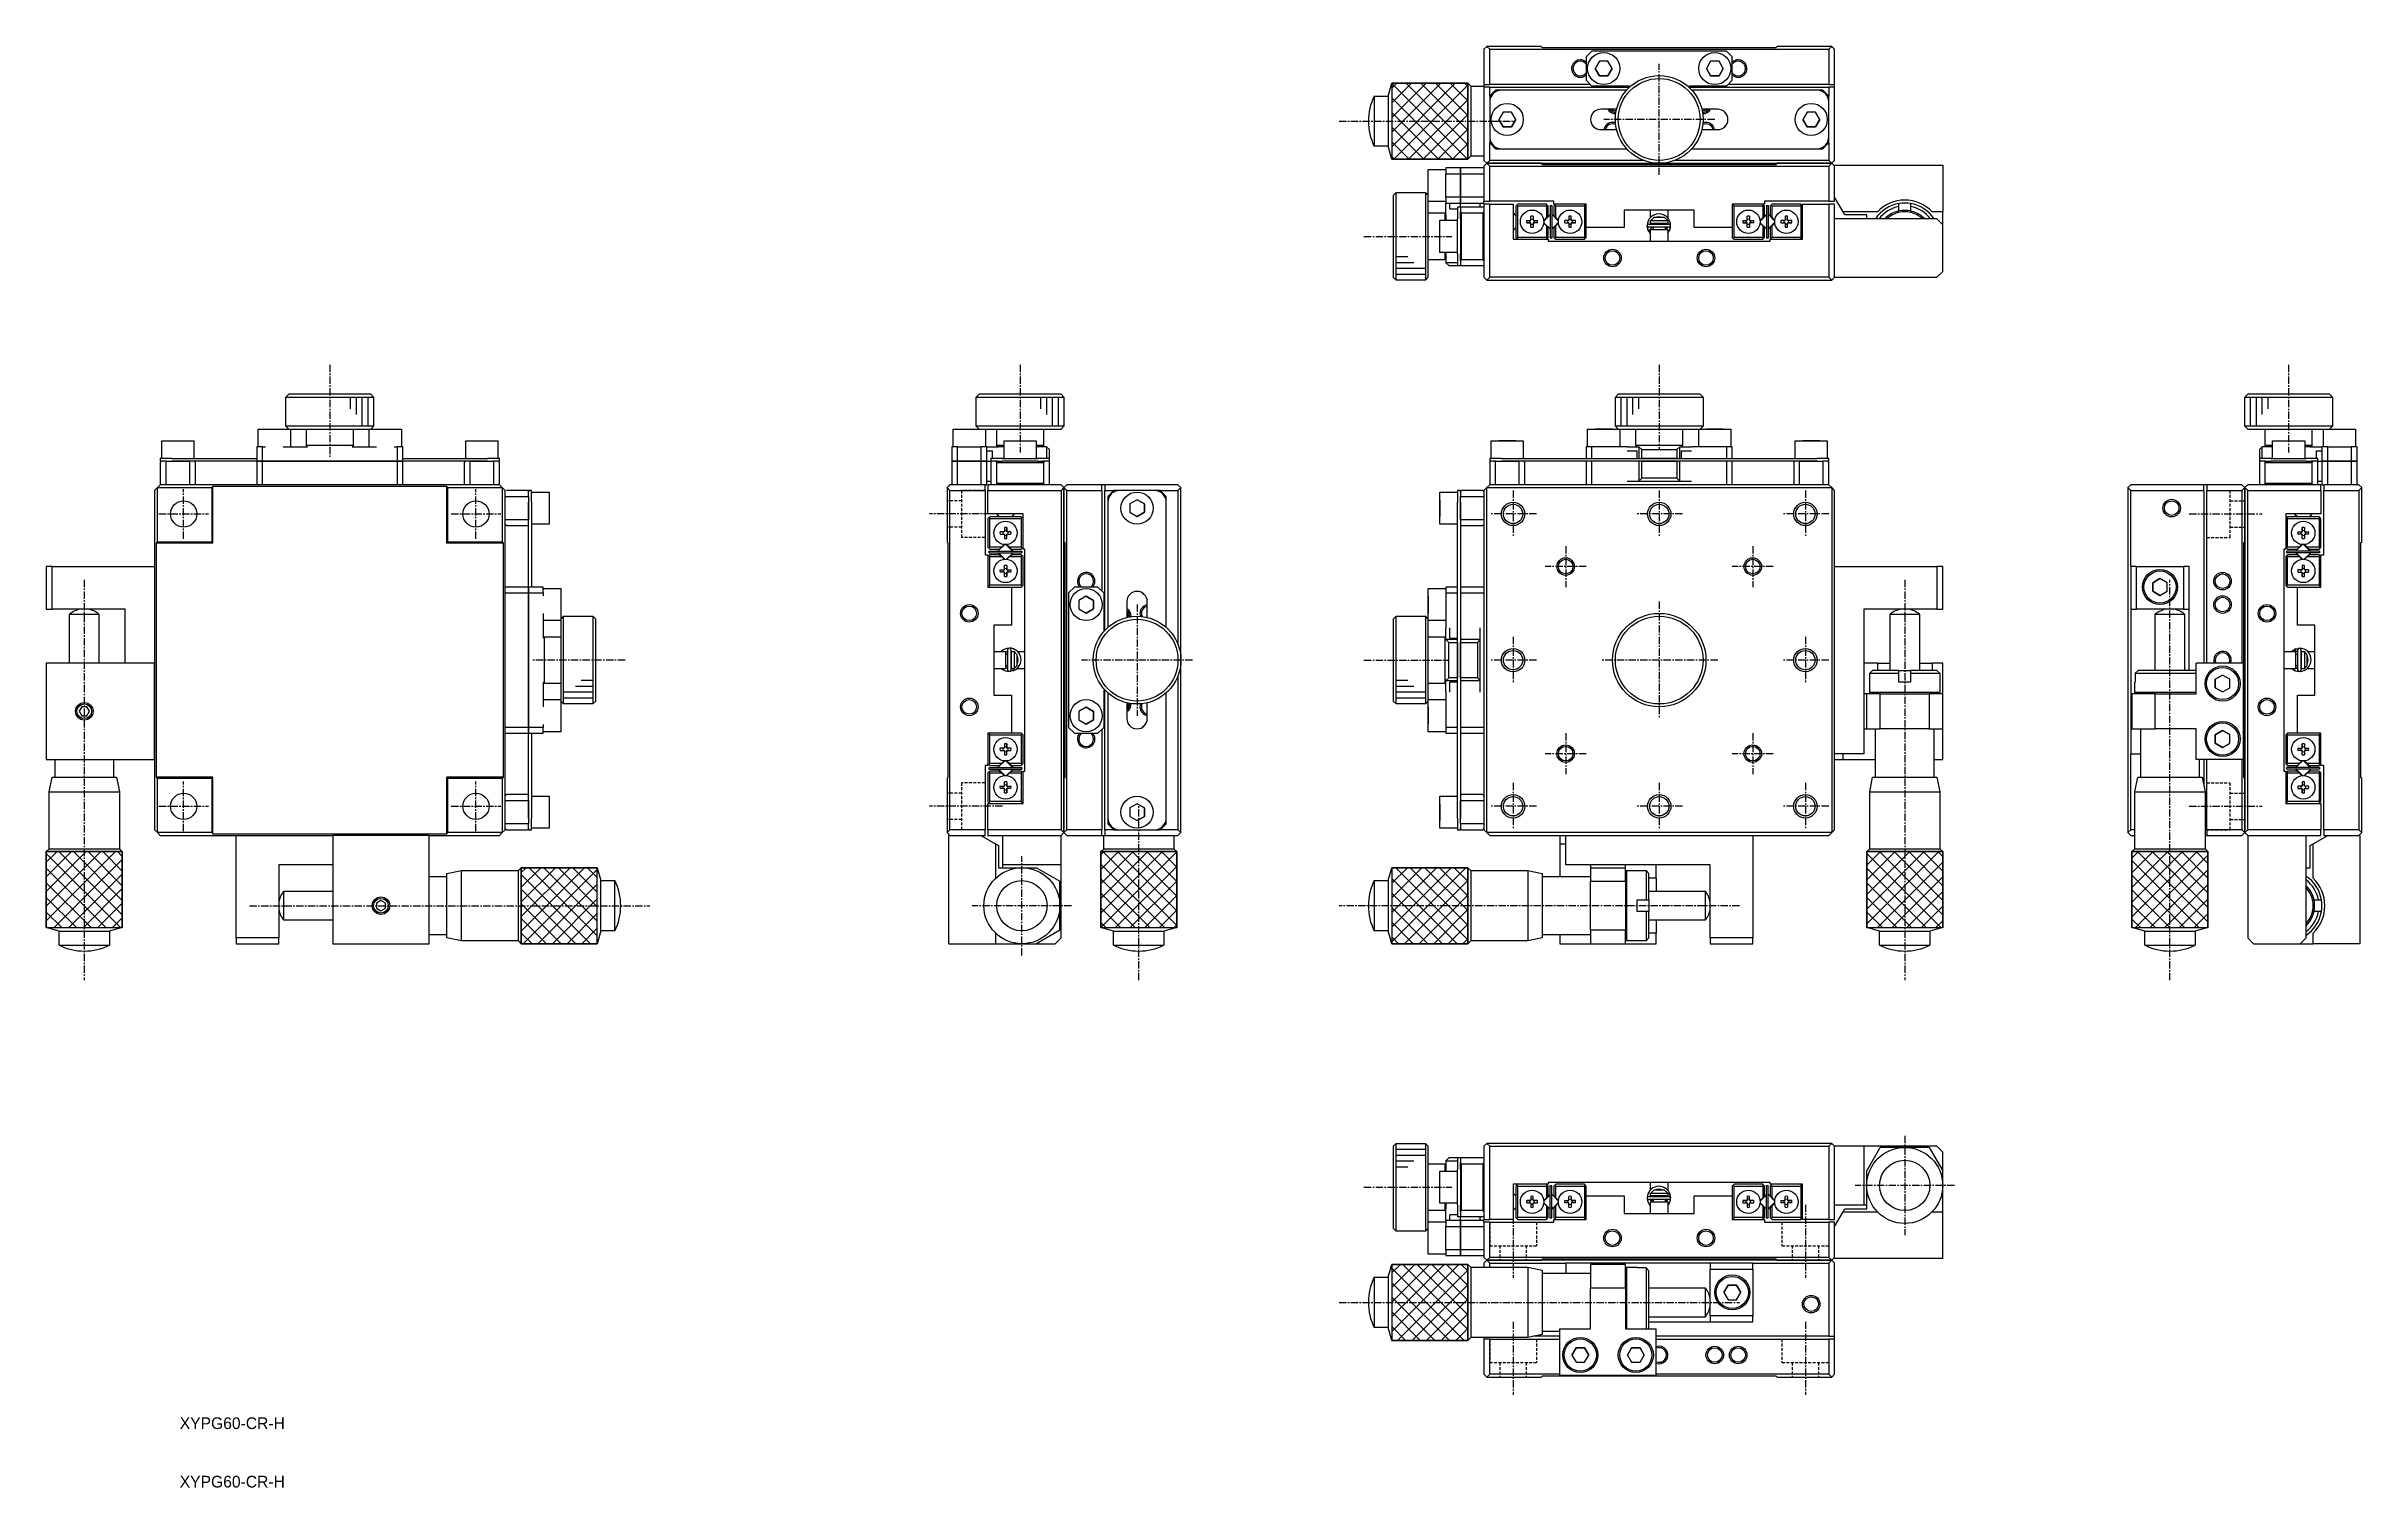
# Model space of a CAD drawing. Extents: x -13 to 383, y 10 to 256.
import ezdxf

# ---------------------------------------------------------------- set-up
doc = ezdxf.new("R2010")
doc.units = 0
doc.linetypes.add('CENTER', pattern=[2, 1.25, -0.25, 0.25, -0.25])
doc.linetypes.add('DASHED', pattern=[0.75, 0.5, -0.25])
doc.layers.get('0').update_dxf_attribs({"linetype": 'CONTINUOUS'})
doc.layers.add('CENTER', color=1, linetype='CENTER')
doc.styles.get("Standard").update_dxf_attribs({"font": 'FGP教科書体NT-M'})

msp = doc.modelspace()

# ---------------------------------------------------------------- texts
at = {"color": 7, "linetype": 'CONTINUOUS'}
for p in [(10, 20), (10, 10)]:
    msp.add_text('XYPG60-CR-H', height=2, dxfattribs=at).set_placement(p)

# ---------------------------------------------------------------- linework, layer by layer
at = {"color": 7, "linetype": 'CONTINUOUS'}
for p, q in [((233.57, 256.47), (233.07, 255.97)), ((233.07, 255.97), (233.07, 249.97)), ((234.07, 255.97), (233.57, 256.47)), ((242.87, 256.47), (233.57, 256.47)), ((234.07, 249.97), (234.07, 255.97)), ((234.07, 255.97), (292.07, 255.97)), ((242.87, 256.47), (243.07, 256.27)), ((243.07, 256.27), (283.07, 256.27)), ((250.57, 254.67), (251.57, 255.67)), ((250.57, 254.67), (250.57, 250.67)), ((274.57, 255.67), (251.57, 255.67)), ((252.85, 253.92), (252.13, 252.67)), ((254.3, 253.92), (252.85, 253.92)), ((255.02, 252.67), (254.3, 253.92)), ((271.85, 253.92), (271.13, 252.67)), ((273.3, 253.92), (271.85, 253.92)), ((274.02, 252.67), (273.3, 253.92)), ((274.57, 255.67), (275.57, 254.67)), ((275.57, 250.67), (275.57, 254.67)), ((283.07, 256.27), (283.27, 256.47)), ((292.57, 256.47), (283.27, 256.47)), ((292.57, 256.47), (292.07, 255.97)), ((292.07, 255.97), (292.07, 249.97)), ((293.07, 255.97), (292.57, 256.47)), ((293.07, 249.97), (293.07, 255.97)), ((216.73, 247.97), (217.32, 250.17)), ((217.32, 250.17), (217.32, 237.17)), ((217.32, 250.17), (230.32, 250.17)), ((230.32, 250.17), (217.32, 250.17)), ((217.32, 250.17), (217.32, 237.17)), ((230.32, 250.17), (230.32, 237.17)), ((230.32, 250.17), (230.82, 249.67)), ((230.32, 237.17), (230.32, 250.17)), ((230.82, 249.67), (230.82, 237.67)), ((230.82, 249.67), (233.07, 249.67)), ((233.07, 249.97), (234.07, 249.97)), ((233.07, 249.97), (233.07, 249.47)), ((251.27, 249.97), (234.07, 249.97)), ((251.57, 249.67), (250.57, 250.67)), ((257.57, 249.67), (251.57, 249.67)), ((252.13, 252.67), (252.85, 251.42)), ((252.85, 251.42), (252.13, 252.67)), ((252.85, 251.42), (254.3, 251.42)), ((254.3, 251.42), (252.85, 251.42)), ((254.3, 251.42), (255.02, 252.67)), ((255.02, 252.67), (254.3, 251.42)), ((274.57, 249.67), (268.57, 249.67)), ((271.13, 252.67), (271.85, 251.42)), ((271.85, 251.42), (271.13, 252.67)), ((271.85, 251.42), (273.3, 251.42)), ((273.3, 251.42), (271.85, 251.42)), ((273.3, 251.42), (274.02, 252.67)), ((274.02, 252.67), (273.3, 251.42)), ((275.57, 250.67), (274.57, 249.67)), ((292.07, 249.97), (274.87, 249.97)), ((292.07, 249.97), (293.07, 249.97)), ((293.07, 249.47), (293.07, 249.97)), ((214.32, 247.97), (214.32, 239.37)), ((214.32, 247.97), (216.73, 247.97)), ((216.73, 247.97), (216.73, 239.37)), ((233.07, 249.47), (233.07, 236.97)), ((234.07, 249.47), (233.07, 249.47)), ((234.07, 249.47), (257.98, 249.47)), ((234.07, 247.97), (234.07, 249.47)), ((234.27, 248.17), (234.07, 247.97)), ((234.07, 247.97), (234.07, 246.97)), ((234.07, 246.97), (234.07, 240.97)), ((234.27, 248.17), (235.07, 248.97)), ((234.27, 247.85), (234.27, 248.17)), ((236.07, 248.97), (235.07, 248.97)), ((257.48, 248.97), (236.07, 248.97)), ((255.78, 245.72), (253.07, 245.72)), ((268.17, 249.47), (292.07, 249.47)), ((290.07, 248.97), (268.66, 248.97)), ((273.07, 245.72), (270.37, 245.72)), ((291.07, 248.97), (290.07, 248.97)), ((291.07, 248.97), (291.87, 248.17)), ((291.87, 248.17), (291.87, 247.85)), ((292.07, 247.97), (291.87, 248.17)), ((292.07, 249.47), (292.07, 247.97)), ((293.07, 249.47), (292.07, 249.47)), ((292.07, 246.97), (292.07, 247.97)), ((292.07, 240.97), (292.07, 246.97)), ((293.07, 236.97), (293.07, 249.47)), ((236.35, 245.22), (235.63, 243.97)), ((235.63, 243.97), (236.35, 242.72)), ((236.35, 242.72), (235.63, 243.97)), ((237.8, 245.22), (236.35, 245.22)), ((236.35, 242.72), (237.8, 242.72)), ((237.8, 242.72), (236.35, 242.72)), ((238.52, 243.97), (237.8, 245.22)), ((237.8, 242.72), (238.52, 243.97)), ((238.52, 243.97), (237.8, 242.72)), ((253.07, 242.22), (255.78, 242.22)), ((270.37, 242.22), (273.07, 242.22)), ((288.35, 245.22), (287.63, 243.97)), ((287.63, 243.97), (288.35, 242.72)), ((288.35, 242.72), (287.63, 243.97)), ((289.8, 245.22), (288.35, 245.22)), ((288.35, 242.72), (289.8, 242.72)), ((289.8, 242.72), (288.35, 242.72)), ((290.52, 243.97), (289.8, 245.22)), ((289.8, 242.72), (290.52, 243.97)), ((290.52, 243.97), (289.8, 242.72)), ((216.73, 239.37), (214.32, 239.37)), ((217.32, 237.17), (216.73, 239.37)), ((230.82, 237.67), (230.32, 237.17)), ((233.07, 237.67), (230.82, 237.67)), ((234.07, 240.97), (234.07, 239.97)), ((234.07, 239.97), (234.27, 239.77)), ((234.07, 236.97), (234.07, 239.97)), ((234.27, 239.77), (234.27, 240.1)), ((235.07, 238.97), (234.27, 239.77)), ((235.07, 238.97), (236.07, 238.97)), ((236.07, 238.97), (257.48, 238.97)), ((268.66, 238.97), (290.07, 238.97)), ((290.07, 238.97), (291.07, 238.97)), ((291.87, 239.77), (291.07, 238.97)), ((291.87, 240.1), (291.87, 239.77)), ((291.87, 239.77), (292.07, 239.97)), ((292.07, 239.97), (292.07, 240.97)), ((292.07, 239.97), (292.07, 236.97)), ((230.32, 237.17), (217.32, 237.17)), ((217.32, 237.17), (230.32, 237.17)), ((223.57, 229.92), (223.57, 235.42)), ((223.57, 235.42), (226.57, 235.42)), ((229.07, 235.67), (226.57, 235.67)), ((226.57, 235.67), (226.57, 234.67)), ((226.57, 234.67), (229.07, 234.67)), ((226.57, 230.67), (226.57, 234.67)), ((229.07, 234.67), (229.07, 235.67)), ((233.07, 235.67), (229.07, 235.67)), ((229.07, 235.67), (229.07, 234.67)), ((229.07, 234.67), (229.07, 230.67)), ((229.07, 234.67), (233.07, 234.67)), ((229.07, 230.67), (229.07, 234.67)), ((233.57, 236.47), (233.07, 236.97)), ((233.57, 236.47), (233.07, 235.97)), ((233.07, 235.97), (233.07, 229.97)), ((234.07, 236.97), (233.57, 236.47)), ((233.57, 236.47), (263.07, 236.47)), ((234.07, 235.97), (233.57, 236.47)), ((242.87, 236.47), (233.57, 236.47)), ((260.38, 236.97), (234.07, 236.97)), ((234.07, 229.97), (234.07, 235.97)), ((234.07, 235.97), (292.07, 235.97)), ((242.87, 236.47), (243.07, 236.27)), ((243.07, 236.27), (283.07, 236.27)), ((263.07, 236.47), (292.57, 236.47)), ((292.07, 236.97), (265.77, 236.97)), ((283.07, 236.27), (283.27, 236.47)), ((292.57, 236.47), (283.27, 236.47)), ((292.57, 236.47), (292.07, 236.97)), ((292.57, 236.47), (292.07, 235.97)), ((292.07, 235.97), (292.07, 229.97)), ((293.07, 236.97), (292.57, 236.47)), ((293.07, 235.97), (292.57, 236.47)), ((293.07, 236.17), (311.57, 236.17)), ((293.07, 236.17), (293.07, 235.97)), ((293.07, 229.97), (293.07, 235.97)), ((311.57, 236.17), (311.57, 228.17)), ((217.57, 230.97), (218.07, 231.47)), ((217.57, 230.97), (217.57, 216.97)), ((218.07, 216.47), (218.07, 231.47)), ((218.07, 231.47), (223.07, 231.47)), ((223.07, 231.47), (223.07, 216.47)), ((223.07, 231.47), (223.57, 230.97)), ((223.57, 216.97), (223.57, 229.92)), ((226.57, 229.92), (223.57, 229.92)), ((229.07, 230.67), (226.57, 230.67)), ((226.57, 230.67), (226.57, 229.67)), ((229.07, 229.67), (229.07, 230.67)), ((233.07, 230.67), (229.07, 230.67)), ((229.07, 230.67), (229.07, 229.67)), ((233.07, 229.67), (233.07, 229.97)), ((233.07, 229.97), (234.07, 229.97)), ((245.07, 229.97), (234.07, 229.97)), ((245.07, 229.47), (245.07, 229.97)), ((281.07, 229.97), (281.07, 229.47)), ((292.07, 229.97), (281.07, 229.97)), ((292.07, 229.97), (293.07, 229.97)), ((294.52, 228.17), (293.07, 230.67)), ((223.57, 227.97), (226.37, 227.97)), ((225.57, 221.22), (225.57, 226.72)), ((225.57, 226.72), (228.57, 226.72)), ((226.37, 227.97), (226.37, 226.72)), ((226.37, 227.97), (226.57, 227.77)), ((226.57, 229.67), (229.07, 229.67)), ((226.57, 227.67), (226.57, 229.67)), ((226.57, 227.67), (226.57, 226.72)), ((227.27, 228.67), (227.27, 229.67)), ((227.27, 228.67), (228.57, 228.67)), ((229.07, 228.97), (228.57, 228.97)), ((228.57, 228.97), (228.57, 226.97)), ((228.57, 220.97), (228.57, 226.97)), ((229.07, 229.67), (233.07, 229.67)), ((229.07, 228.97), (229.07, 229.67)), ((233.07, 228.97), (229.07, 228.97)), ((229.07, 228.97), (229.07, 228.17)), ((229.27, 227.97), (229.07, 228.17)), ((229.07, 228.17), (229.07, 227.85)), ((229.07, 227.85), (229.07, 228.17)), ((229.07, 226.97), (229.07, 227.85)), ((229.07, 226.97), (229.07, 220.97)), ((229.27, 227.97), (232.87, 227.97)), ((229.27, 219.97), (229.27, 227.97)), ((232.47, 228.97), (232.47, 229.67)), ((233.07, 228.17), (232.87, 227.97)), ((232.87, 227.97), (232.87, 219.97)), ((233.07, 229.47), (233.07, 216.97)), ((234.07, 229.47), (233.07, 229.47)), ((234.07, 229.47), (238.07, 229.47)), ((234.07, 216.97), (234.07, 229.47)), ((238.07, 229.47), (238.07, 223.47)), ((238.07, 227.97), (238.32, 227.72)), ((238.32, 227.72), (238.57, 227.47)), ((238.57, 229.17), (238.72, 229.32)), ((238.57, 229.17), (238.57, 223.77)), ((238.87, 229.47), (238.72, 229.32)), ((238.72, 229.32), (238.87, 229.17)), ((243.77, 229.47), (238.87, 229.47)), ((238.87, 223.77), (238.87, 229.17)), ((238.87, 229.17), (243.77, 229.17)), ((240.4, 226.67), (241.12, 226.67)), ((241.12, 226.27), (240.4, 226.27)), ((240.4, 226.27), (240.94, 226.27)), ((240.94, 226.27), (241.12, 226.27)), ((241.12, 226.67), (241.12, 227.4)), ((241.12, 225.55), (241.12, 226.27)), ((241.52, 227.4), (241.52, 226.67)), ((241.52, 226.67), (242.25, 226.67)), ((242.25, 226.27), (241.52, 226.27)), ((241.52, 226.27), (241.52, 225.55)), ((241.52, 226.27), (241.71, 226.27)), ((242.25, 226.27), (241.71, 226.27)), ((243.77, 227.18), (243.31, 226.71)), ((243.31, 226.24), (243.77, 225.77)), ((243.34, 226.65), (244.4, 227.71)), ((244.42, 227.67), (243.34, 226.58)), ((244.4, 225.24), (243.34, 226.3)), ((243.92, 229.32), (243.77, 229.47)), ((243.77, 229.17), (243.92, 229.32)), ((243.77, 229.17), (243.77, 227.18)), ((244.07, 227.48), (243.77, 227.18)), ((243.77, 225.77), (243.77, 223.77)), ((243.77, 225.77), (244.07, 225.47)), ((243.92, 229.32), (244.07, 229.17)), ((244.07, 227.48), (244.07, 229.17)), ((244.42, 229.27), (244.72, 229.27)), ((244.42, 229.27), (244.42, 223.67)), ((244.72, 229.27), (244.72, 223.67)), ((244.72, 225.28), (245.25, 225.8)), ((244.75, 227.71), (245.81, 226.65)), ((245.81, 226.3), (244.75, 225.24)), ((250.57, 229.47), (245.07, 229.47)), ((245.07, 229.17), (245.22, 229.32)), ((245.07, 229.17), (245.07, 227.48)), ((245.37, 227.18), (245.07, 227.48)), ((245.07, 225.47), (245.37, 225.77)), ((245.37, 229.47), (245.22, 229.32)), ((245.22, 229.32), (245.37, 229.17)), ((245.25, 225.8), (245.81, 226.37)), ((245.37, 227.18), (245.37, 229.17)), ((245.37, 229.17), (250.27, 229.17)), ((245.84, 226.71), (245.37, 227.18)), ((245.37, 225.77), (245.84, 226.24)), ((245.37, 223.77), (245.37, 225.77)), ((247.62, 226.67), (246.9, 226.67)), ((246.9, 226.27), (247.62, 226.27)), ((246.9, 226.27), (247.44, 226.27)), ((247.62, 226.27), (247.44, 226.27)), ((247.62, 227.4), (247.62, 226.67)), ((247.62, 226.27), (247.62, 225.55)), ((248.02, 226.67), (248.02, 227.4)), ((248.75, 226.67), (248.02, 226.67)), ((248.02, 226.27), (248.75, 226.27)), ((248.02, 225.55), (248.02, 226.27)), ((248.21, 226.27), (248.02, 226.27)), ((248.75, 226.27), (248.21, 226.27)), ((250.42, 229.32), (250.27, 229.47)), ((250.27, 229.17), (250.42, 229.32)), ((250.27, 229.17), (250.27, 223.77)), ((250.42, 229.32), (250.57, 229.17)), ((250.57, 225.47), (250.57, 229.47)), ((257.07, 228.47), (257.07, 225.47)), ((269.07, 228.47), (257.07, 228.47)), ((261.18, 225.03), (261.02, 225.79)), ((261.27, 226.07), (264.77, 226.07)), ((261.57, 226.23), (261.54, 226.07)), ((261.57, 227.2), (261.57, 228.47)), ((261.57, 226.67), (261.63, 226.67)), ((261.57, 226.17), (261.57, 226.67)), ((264.57, 226.17), (261.57, 226.17)), ((262.16, 227.17), (261.63, 226.67)), ((261.63, 226.67), (264.52, 226.67)), ((262.07, 226.07), (262.07, 226.17)), ((262.07, 226.07), (262.07, 226.17)), ((263.99, 227.17), (262.16, 227.17)), ((264.52, 226.67), (263.99, 227.17)), ((264.07, 226.17), (264.07, 226.07)), ((264.07, 226.17), (264.07, 226.07)), ((264.5, 226.07), (264.48, 226.17)), ((264.52, 226.67), (264.57, 226.67)), ((264.57, 228.47), (264.57, 227.07)), ((264.57, 226.67), (264.57, 226.17)), ((269.07, 225.47), (269.07, 228.47)), ((275.57, 229.47), (275.57, 225.47)), ((281.07, 229.47), (275.57, 229.47)), ((275.57, 229.17), (275.72, 229.32)), ((275.87, 229.47), (275.72, 229.32)), ((275.72, 229.32), (275.87, 229.17)), ((275.87, 223.77), (275.87, 229.17)), ((275.87, 229.17), (280.77, 229.17)), ((277.4, 226.67), (278.12, 226.67)), ((278.12, 226.27), (277.4, 226.27)), ((277.4, 226.27), (277.94, 226.27)), ((277.94, 226.27), (278.12, 226.27)), ((278.12, 226.67), (278.12, 227.4)), ((278.12, 225.55), (278.12, 226.27)), ((278.52, 227.4), (278.52, 226.67)), ((278.52, 226.67), (279.25, 226.67)), ((279.25, 226.27), (278.52, 226.27)), ((278.52, 226.27), (278.52, 225.55)), ((278.52, 226.27), (278.71, 226.27)), ((279.25, 226.27), (278.71, 226.27)), ((280.77, 227.18), (280.31, 226.71)), ((280.31, 226.24), (280.77, 225.77)), ((280.34, 226.65), (281.4, 227.71)), ((280.9, 227.15), (280.34, 226.58)), ((281.4, 225.24), (280.34, 226.3)), ((280.92, 229.32), (280.77, 229.47)), ((280.77, 229.17), (280.92, 229.32)), ((280.77, 229.17), (280.77, 227.18)), ((281.07, 227.48), (280.77, 227.18)), ((280.77, 225.77), (280.77, 223.77)), ((280.77, 225.77), (281.07, 225.47)), ((281.42, 227.67), (280.9, 227.15)), ((280.92, 229.32), (281.07, 229.17)), ((281.07, 227.48), (281.07, 229.17)), ((281.42, 229.27), (281.72, 229.27)), ((281.42, 229.27), (281.42, 223.67)), ((281.72, 229.27), (281.72, 223.67)), ((281.72, 225.28), (282.81, 226.37)), ((281.75, 227.71), (282.81, 226.65)), ((282.81, 226.3), (281.75, 225.24)), ((282.07, 229.17), (282.22, 229.32)), ((282.07, 229.17), (282.07, 227.48)), ((282.37, 227.18), (282.07, 227.48)), ((282.07, 225.47), (282.37, 225.77)), ((282.37, 229.47), (282.22, 229.32)), ((282.22, 229.32), (282.37, 229.17)), ((287.27, 229.47), (282.37, 229.47)), ((282.37, 229.17), (287.27, 229.17)), ((282.37, 227.18), (282.37, 229.17)), ((282.84, 226.71), (282.37, 227.18)), ((282.37, 225.77), (282.84, 226.24)), ((282.37, 223.77), (282.37, 225.77)), ((284.62, 226.67), (283.9, 226.67)), ((283.9, 226.27), (284.62, 226.27)), ((283.9, 226.27), (284.44, 226.27)), ((284.62, 226.27), (284.44, 226.27)), ((284.62, 227.4), (284.62, 226.67)), ((284.62, 226.27), (284.62, 225.55)), ((285.02, 226.67), (285.02, 227.4)), ((285.75, 226.67), (285.02, 226.67)), ((285.02, 226.27), (285.75, 226.27)), ((285.02, 225.55), (285.02, 226.27)), ((285.21, 226.27), (285.02, 226.27)), ((285.75, 226.27), (285.21, 226.27)), ((287.42, 229.32), (287.27, 229.47)), ((287.27, 229.17), (287.42, 229.32)), ((287.27, 229.17), (287.27, 223.77)), ((287.42, 229.32), (287.57, 229.17)), ((287.57, 223.47), (287.57, 229.47)), ((287.57, 229.47), (292.07, 229.47)), ((293.07, 229.47), (292.07, 229.47)), ((292.07, 229.47), (292.07, 216.97)), ((293.07, 216.97), (293.07, 229.47)), ((310.57, 226.97), (293.07, 226.97)), ((300.38, 228.17), (294.52, 228.17)), ((294.81, 227.67), (294.52, 228.17)), ((298.57, 227.67), (294.81, 227.67)), ((298.57, 226.97), (298.57, 227.67)), ((304.07, 229.08), (304.07, 229.59)), ((304.07, 228.32), (304.07, 229.59)), ((304.07, 228.32), (304.07, 229.08)), ((304.07, 228.06), (304.07, 228.32)), ((306.07, 229.59), (306.07, 229.08)), ((306.07, 229.08), (306.07, 228.32)), ((306.07, 228.32), (306.07, 228.06)), ((311.57, 228.17), (309.76, 228.17)), ((310.57, 226.97), (311.57, 225.97)), ((311.57, 225.97), (311.57, 228.17)), ((311.57, 217.97), (311.57, 225.97)), ((238.32, 225.22), (238.07, 224.97)), ((238.07, 223.47), (244.07, 223.47)), ((238.57, 225.47), (238.32, 225.22)), ((238.72, 223.62), (238.57, 223.77)), ((238.87, 223.77), (238.72, 223.62)), ((238.72, 223.62), (238.87, 223.47)), ((243.77, 223.77), (238.87, 223.77)), ((243.92, 223.62), (243.77, 223.77)), ((243.77, 223.47), (243.92, 223.62)), ((244.07, 223.77), (243.92, 223.62)), ((244.07, 223.77), (244.07, 225.47)), ((244.07, 223.47), (244.07, 223.17)), ((244.07, 223.17), (282.07, 223.17)), ((244.72, 223.67), (244.42, 223.67)), ((245.07, 225.47), (245.07, 223.77)), ((245.22, 223.62), (245.07, 223.77)), ((245.37, 223.77), (245.22, 223.62)), ((245.22, 223.62), (245.37, 223.47)), ((250.27, 223.77), (245.37, 223.77)), ((245.37, 223.47), (250.27, 223.47)), ((250.42, 223.62), (250.27, 223.77)), ((250.27, 223.47), (250.42, 223.62)), ((250.57, 223.77), (250.42, 223.62)), ((250.57, 223.77), (250.57, 225.47)), ((257.07, 225.47), (250.57, 225.47)), ((261.12, 225.39), (261.13, 225.43)), ((261.12, 225.36), (261.12, 225.39)), ((261.12, 225.32), (261.12, 225.36)), ((261.12, 225.28), (261.12, 225.32)), ((261.12, 225.25), (261.12, 225.28)), ((261.13, 225.21), (261.12, 225.25)), ((261.13, 225.47), (261.14, 225.5)), ((261.13, 225.43), (261.13, 225.47)), ((261.14, 225.17), (261.13, 225.21)), ((261.14, 225.5), (261.15, 225.54)), ((261.14, 225.14), (261.14, 225.17)), ((261.15, 225.1), (261.14, 225.14)), ((261.15, 225.54), (261.16, 225.57)), ((261.17, 225.07), (261.15, 225.1)), ((261.16, 225.57), (261.17, 225.59)), ((261.18, 225.03), (261.17, 225.07)), ((261.18, 225.03), (261.58, 225.17)), ((261.18, 225.04), (261.18, 225.03)), ((261.18, 225.03), (261.18, 225.03)), ((261.18, 225.03), (261.19, 225.03)), ((261.22, 224.95), (261.18, 225.03)), ((261.57, 224.44), (261.18, 225.03)), ((261.18, 225.03), (261.18, 225.03)), ((261.19, 225.03), (261.19, 225.03)), ((261.19, 225.03), (261.2, 225.03)), ((261.2, 225.03), (261.2, 225.03)), ((261.2, 225.03), (261.21, 225.03)), ((261.21, 225.03), (261.22, 225.03)), ((261.22, 225.03), (261.23, 225.04)), ((261.23, 225.04), (261.25, 225.04)), ((261.25, 225.04), (261.26, 225.04)), ((261.26, 225.04), (261.27, 225.05)), ((264.77, 225.57), (261.27, 225.57)), ((261.27, 225.05), (261.29, 225.05)), ((261.29, 225.05), (261.31, 225.06)), ((261.31, 225.06), (261.32, 225.06)), ((261.32, 225.06), (261.34, 225.07)), ((261.34, 225.07), (261.36, 225.08)), ((261.36, 225.08), (261.37, 225.08)), ((261.37, 225.08), (261.39, 225.09)), ((261.39, 225.09), (261.41, 225.1)), ((261.41, 225.1), (261.43, 225.11)), ((261.43, 225.11), (261.45, 225.11)), ((261.45, 225.11), (261.46, 225.12)), ((261.46, 225.12), (261.48, 225.13)), ((261.48, 225.13), (261.5, 225.14)), ((261.5, 225.14), (261.51, 225.15)), ((261.51, 225.15), (261.53, 225.15)), ((261.53, 225.15), (261.54, 225.16)), ((261.54, 225.16), (261.56, 225.17)), ((261.56, 225.17), (261.57, 225.18)), ((261.57, 225.18), (261.58, 225.18)), ((261.57, 225.17), (264.57, 225.17)), ((261.57, 223.17), (261.57, 225.17)), ((261.58, 225.17), (261.64, 225.22)), ((261.58, 225.18), (261.6, 225.19)), ((261.6, 225.19), (261.61, 225.2)), ((261.61, 225.2), (261.62, 225.21)), ((261.61, 225.2), (261.61, 225.2)), ((261.63, 225.38), (261.62, 225.37)), ((261.62, 225.37), (261.62, 225.36)), ((261.62, 225.36), (261.62, 225.35)), ((261.62, 225.35), (261.62, 225.33)), ((261.62, 225.33), (261.62, 225.32)), ((261.62, 225.32), (261.62, 225.31)), ((261.62, 225.31), (261.62, 225.3)), ((261.62, 225.3), (261.62, 225.29)), ((261.62, 225.29), (261.62, 225.27)), ((261.62, 225.27), (261.63, 225.26)), ((261.62, 225.21), (261.63, 225.21)), ((261.64, 225.42), (261.63, 225.41)), ((261.63, 225.41), (261.63, 225.4)), ((261.63, 225.4), (261.63, 225.38)), ((261.63, 225.26), (261.63, 225.25)), ((261.63, 225.25), (261.64, 225.24)), ((261.63, 225.21), (261.63, 225.22)), ((261.63, 225.22), (261.64, 225.22)), ((261.65, 225.44), (261.64, 225.43)), ((261.64, 225.43), (261.64, 225.42)), ((261.64, 225.24), (261.64, 225.23)), ((261.64, 225.22), (261.64, 225.23)), ((261.64, 225.23), (261.64, 225.23)), ((261.64, 225.23), (261.66, 225.17)), ((261.64, 225.22), (261.64, 225.22)), ((261.66, 225.46), (261.65, 225.45)), ((261.65, 225.45), (261.65, 225.44)), ((261.67, 225.47), (261.66, 225.46)), ((261.68, 225.48), (261.67, 225.47)), ((261.67, 225.47), (262.07, 225.47)), ((261.69, 225.5), (261.68, 225.49)), ((261.68, 225.49), (261.68, 225.48)), ((261.7, 225.51), (261.69, 225.5)), ((261.71, 225.52), (261.7, 225.51)), ((261.72, 225.52), (261.71, 225.52)), ((261.73, 225.53), (261.72, 225.52)), ((261.74, 225.54), (261.73, 225.53)), ((261.75, 225.54), (261.74, 225.54)), ((261.76, 225.55), (261.75, 225.54)), ((261.77, 225.55), (261.76, 225.55)), ((261.79, 225.56), (261.77, 225.55)), ((261.8, 225.56), (261.79, 225.56)), ((261.81, 225.56), (261.8, 225.56)), ((261.82, 225.57), (261.81, 225.56)), ((261.83, 225.57), (261.82, 225.57)), ((261.85, 225.57), (261.83, 225.57)), ((261.86, 225.57), (261.85, 225.57)), ((261.87, 225.57), (261.86, 225.57)), ((262.07, 225.17), (262.07, 225.57)), ((262.07, 225.47), (262.07, 225.57)), ((264.07, 225.57), (264.07, 225.17)), ((264.07, 225.57), (264.07, 225.47)), ((264.07, 225.47), (264.37, 225.47)), ((264.18, 225.57), (264.17, 225.57)), ((264.17, 225.57), (264.17, 225.57)), ((264.19, 225.57), (264.18, 225.57)), ((264.21, 225.57), (264.19, 225.57)), ((264.22, 225.57), (264.21, 225.57)), ((264.23, 225.56), (264.22, 225.57)), ((264.24, 225.56), (264.23, 225.56)), ((264.25, 225.56), (264.24, 225.56)), ((264.27, 225.55), (264.25, 225.56)), ((264.28, 225.55), (264.27, 225.55)), ((264.29, 225.54), (264.28, 225.55)), ((264.3, 225.53), (264.29, 225.54)), ((264.31, 225.53), (264.3, 225.53)), ((264.32, 225.52), (264.31, 225.53)), ((264.33, 225.51), (264.32, 225.52)), ((264.34, 225.5), (264.33, 225.51)), ((264.35, 225.5), (264.34, 225.5)), ((264.35, 225.49), (264.35, 225.5)), ((264.36, 225.48), (264.35, 225.49)), ((264.37, 225.47), (264.36, 225.48)), ((264.37, 225.17), (264.5, 225.57)), ((264.38, 225.46), (264.37, 225.47)), ((264.38, 225.45), (264.38, 225.46)), ((264.39, 225.44), (264.38, 225.45)), ((264.39, 225.42), (264.39, 225.44)), ((264.4, 225.41), (264.39, 225.42)), ((264.4, 225.4), (264.4, 225.41)), ((264.41, 225.39), (264.4, 225.4)), ((264.4, 225.25), (264.41, 225.27)), ((264.4, 225.24), (264.4, 225.25)), ((264.4, 225.23), (264.4, 225.24)), ((264.4, 225.23), (264.4, 225.23)), ((264.4, 225.23), (264.4, 225.23)), ((264.41, 225.38), (264.41, 225.39)), ((264.41, 225.37), (264.41, 225.38)), ((264.41, 225.35), (264.41, 225.37)), ((264.42, 225.34), (264.41, 225.35)), ((264.41, 225.3), (264.42, 225.32)), ((264.41, 225.29), (264.41, 225.3)), ((264.41, 225.28), (264.41, 225.29)), ((264.41, 225.27), (264.41, 225.28)), ((264.42, 225.33), (264.42, 225.34)), ((264.42, 225.32), (264.42, 225.33)), ((264.57, 225.17), (264.57, 223.17)), ((264.87, 225.08), (264.86, 225.03)), ((264.86, 225.03), (264.86, 225.04)), ((264.86, 225.04), (264.86, 225.04)), ((264.86, 225.04), (264.86, 225.04)), ((264.88, 225.08), (264.87, 225.08)), ((264.88, 225.1), (264.88, 225.1)), ((264.88, 225.1), (264.88, 225.1)), ((264.88, 225.1), (264.88, 225.09)), ((264.88, 225.09), (264.88, 225.09)), ((264.88, 225.09), (264.88, 225.09)), ((264.88, 225.09), (264.88, 225.09)), ((264.88, 225.09), (264.88, 225.09)), ((264.88, 225.09), (264.88, 225.08)), ((275.57, 225.47), (269.07, 225.47)), ((275.57, 225.47), (275.57, 223.77)), ((275.72, 223.62), (275.57, 223.77)), ((275.87, 223.77), (275.72, 223.62)), ((275.72, 223.62), (275.87, 223.47)), ((280.77, 223.77), (275.87, 223.77)), ((275.87, 223.47), (280.77, 223.47)), ((280.92, 223.62), (280.77, 223.77)), ((280.77, 223.47), (280.92, 223.62)), ((281.07, 223.77), (280.92, 223.62)), ((281.07, 223.77), (281.07, 225.47)), ((281.72, 223.67), (281.42, 223.67)), ((282.07, 225.47), (282.07, 223.77)), ((282.22, 223.62), (282.07, 223.77)), ((282.07, 223.47), (287.57, 223.47)), ((282.07, 223.17), (282.07, 223.47)), ((282.37, 223.77), (282.22, 223.62)), ((282.22, 223.62), (282.37, 223.47)), ((287.27, 223.77), (282.37, 223.77)), ((287.42, 223.62), (287.27, 223.77)), ((287.27, 223.47), (287.42, 223.62)), ((287.57, 223.77), (287.42, 223.62)), ((226.37, 219.97), (223.57, 219.97)), ((228.57, 221.22), (225.57, 221.22)), ((226.37, 221.22), (226.37, 219.97)), ((226.57, 220.17), (226.37, 219.97)), ((226.57, 221.22), (226.57, 219.47)), ((228.57, 219.47), (226.57, 219.47)), ((226.57, 219.47), (227.07, 218.97)), ((227.07, 218.97), (228.57, 218.97)), ((228.57, 220.97), (228.57, 218.97)), ((228.57, 218.97), (229.07, 218.97)), ((229.07, 220.1), (229.07, 220.97)), ((229.07, 220.1), (229.07, 219.77)), ((229.07, 219.77), (229.07, 220.1)), ((229.07, 219.77), (229.27, 219.97)), ((229.07, 219.77), (229.07, 218.97)), ((229.07, 218.97), (233.07, 218.97)), ((232.87, 219.97), (229.27, 219.97)), ((232.87, 219.97), (233.07, 219.77)), ((311.57, 217.97), (310.57, 216.97)), ((218.07, 216.47), (217.57, 216.97)), ((223.07, 216.47), (218.07, 216.47)), ((223.57, 216.97), (223.07, 216.47)), ((233.57, 216.47), (233.07, 216.97)), ((234.07, 216.97), (233.57, 216.47)), ((233.57, 216.47), (292.57, 216.47)), ((292.07, 216.97), (234.07, 216.97)), ((292.57, 216.47), (292.07, 216.97)), ((293.07, 216.97), (292.57, 216.47)), ((293.07, 216.97), (310.57, 216.97)), ((28.17, 196.5), (28.67, 197)), ((28.17, 196.5), (35.67, 196.5)), ((28.17, 191.5), (28.17, 196.5)), ((42.67, 197), (28.67, 197)), ((35.67, 197), (28.67, 197)), ((42.67, 197), (35.67, 197)), ((35.67, 196.5), (43.17, 196.5)), ((42.67, 197), (43.17, 196.5)), ((43.17, 196.5), (43.17, 191.5)), ((146.25, 196.5), (146.75, 197)), ((146.25, 196.5), (161.25, 196.5)), ((146.25, 191.5), (146.25, 196.5)), ((160.75, 197), (146.75, 197)), ((160.75, 197), (161.25, 196.5)), ((161.25, 196.5), (161.25, 191.5)), ((255.57, 196.5), (256.07, 197)), ((255.57, 196.5), (270.57, 196.5)), ((255.57, 191.5), (255.57, 196.5)), ((270.07, 197), (256.07, 197)), ((270.07, 197), (270.57, 196.5)), ((270.57, 196.5), (270.57, 191.5)), ((363.23, 196.5), (363.73, 197)), ((363.23, 196.5), (378.23, 196.5)), ((363.23, 191.5), (363.23, 196.5)), ((377.73, 197), (363.73, 197)), ((377.73, 197), (378.23, 196.5)), ((378.23, 196.5), (378.23, 191.5)), ((23.42, 191), (26.17, 191)), ((23.42, 188), (23.42, 191)), ((26.17, 191), (28.92, 191)), ((43.17, 191.5), (28.17, 191.5)), ((28.67, 191), (28.17, 191.5)), ((28.92, 191), (42.42, 191)), ((28.92, 191), (28.92, 188)), ((31.67, 188.2), (31.67, 191)), ((39.67, 191), (39.67, 188.2)), ((42.42, 191), (45.17, 191)), ((42.42, 188), (42.42, 191)), ((43.17, 191.5), (42.67, 191)), ((45.17, 191), (47.92, 191)), ((47.92, 191), (47.92, 188)), ((142.3, 191), (147.8, 191)), ((142.3, 188), (142.3, 191)), ((161.25, 191.5), (146.25, 191.5)), ((146.75, 191), (146.25, 191.5)), ((147.8, 191), (160.75, 191)), ((147.8, 191), (147.8, 188)), ((149.75, 188.2), (149.75, 191)), ((157.75, 191), (157.75, 188.2)), ((161.25, 191.5), (160.75, 191)), ((250.82, 191), (256.08, 191)), ((250.82, 191), (253.57, 191)), ((250.82, 188), (250.82, 191)), ((252.13, 191), (252.85, 191)), ((252.85, 191), (252.13, 191)), ((252.85, 191), (254.3, 191)), ((254.3, 191), (252.85, 191)), ((253.57, 191), (256.08, 191)), ((254.3, 191), (255.02, 191)), ((255.02, 191), (254.3, 191)), ((263.07, 191.5), (255.57, 191.5)), ((256.07, 191), (255.57, 191.5)), ((256.07, 191), (263.07, 191)), ((256.07, 191), (259.07, 191)), ((256.32, 191), (256.32, 188)), ((259.07, 191), (267.07, 191)), ((259.07, 191), (263.07, 191)), ((259.07, 188.2), (259.07, 191)), ((270.57, 191.5), (263.07, 191.5)), ((263.07, 191), (270.07, 191)), ((263.07, 191), (267.07, 191)), ((267.07, 191), (270.07, 191)), ((267.07, 191), (267.07, 188.2)), ((269.82, 188), (269.82, 191)), ((270.57, 191.5), (270.07, 191)), ((270.07, 191), (275.32, 191)), ((270.07, 191), (272.57, 191)), ((271.13, 191), (271.85, 191)), ((271.85, 191), (271.13, 191)), ((271.85, 191), (273.3, 191)), ((273.3, 191), (271.85, 191)), ((272.57, 191), (275.32, 191)), ((273.3, 191), (274.02, 191)), ((274.02, 191), (273.3, 191)), ((275.32, 191), (275.32, 188)), ((378.23, 191.5), (363.23, 191.5)), ((363.73, 191), (363.23, 191.5)), ((363.73, 191), (376.68, 191)), ((366.73, 188.2), (366.73, 191)), ((374.73, 191), (374.73, 188.2)), ((376.68, 191), (382.18, 191)), ((376.68, 188), (376.68, 191)), ((378.23, 191.5), (377.73, 191)), ((382.18, 191), (382.18, 188)), ((6.92, 189), (9.67, 189)), ((6.92, 186), (6.92, 189)), ((9.67, 189), (12.42, 189)), ((12.42, 189), (12.42, 186)), ((23.17, 188), (23.17, 185.5)), ((24.17, 188), (23.17, 188)), ((24.17, 185.5), (24.17, 188)), ((24.17, 188), (24.67, 188)), ((27.67, 188), (31.87, 188)), ((39.67, 188.2), (31.67, 188.2)), ((31.87, 188), (31.67, 188.2)), ((39.67, 188.2), (39.47, 188)), ((39.47, 188), (43.67, 188)), ((46.67, 188), (47.17, 188)), ((47.17, 188), (47.17, 185.5)), ((48.17, 188), (47.17, 188)), ((48.17, 185.5), (48.17, 188)), ((58.92, 189), (61.67, 189)), ((58.92, 186), (58.92, 189)), ((61.67, 189), (64.42, 189)), ((64.42, 189), (64.42, 186)), ((142.05, 188), (142.05, 185.5)), ((143.05, 188), (142.05, 188)), ((143.05, 185.5), (143.05, 188)), ((143.05, 188), (147.05, 188)), ((147.05, 188), (147.05, 185.5)), ((148.05, 188), (147.05, 188)), ((148.05, 185.5), (148.05, 188)), ((148.05, 188), (150.05, 188)), ((148.05, 187.3), (149.05, 187.3)), ((149.05, 186), (149.05, 187.3)), ((151, 188.2), (149.75, 188.2)), ((149.95, 188), (149.75, 188.2)), ((151, 188), (150.05, 188)), ((151, 189), (156.5, 189)), ((151, 186), (151, 189)), ((156.5, 189), (156.5, 186)), ((157.75, 188.2), (156.5, 188.2)), ((158.25, 188), (156.5, 188)), ((157.75, 188.2), (157.55, 188)), ((158.25, 188), (158.75, 187.5)), ((158.25, 188), (158.25, 186)), ((158.75, 186), (158.75, 187.5)), ((234.32, 189), (237.07, 189)), ((234.32, 189), (239.82, 189)), ((234.32, 186), (234.32, 189)), ((235.63, 189), (236.35, 189)), ((236.35, 189), (235.63, 189)), ((236.35, 189), (237.8, 189)), ((237.8, 189), (236.35, 189)), ((237.07, 189), (239.82, 189)), ((237.8, 189), (238.52, 189)), ((238.52, 189), (237.8, 189)), ((239.82, 189), (239.82, 186)), ((250.57, 188), (250.57, 186)), ((251.57, 188), (250.57, 188)), ((251.57, 186), (251.57, 188)), ((257.57, 188), (251.57, 188)), ((257.57, 188), (259.27, 188)), ((257.57, 187.3), (259.31, 187.3)), ((263.07, 188.2), (259.07, 188.2)), ((259.27, 188), (259.07, 188.2)), ((259.27, 188), (259.57, 188)), ((259.27, 188), (259.57, 188)), ((259.31, 186), (259.31, 187.3)), ((259.57, 188), (260.07, 187.5)), ((259.57, 188), (259.57, 186)), ((260.07, 187.5), (266.07, 187.5)), ((260.07, 186), (260.07, 187.5)), ((267.07, 188.2), (263.07, 188.2)), ((266.57, 188), (266.07, 187.5)), ((266.07, 187.5), (266.07, 186)), ((266.57, 188), (266.87, 188)), ((266.57, 188), (266.87, 188)), ((266.57, 186), (266.57, 188)), ((266.84, 187.3), (266.84, 186)), ((266.84, 187.3), (268.57, 187.3)), ((267.07, 188.2), (266.87, 188)), ((266.87, 188), (268.57, 188)), ((274.57, 188), (268.57, 188)), ((274.57, 188), (274.57, 186)), ((275.57, 188), (274.57, 188)), ((275.57, 186), (275.57, 188)), ((286.32, 189), (291.82, 189)), ((286.32, 189), (289.07, 189)), ((286.32, 186), (286.32, 189)), ((287.63, 189), (288.35, 189)), ((288.35, 189), (287.63, 189)), ((288.35, 189), (289.8, 189)), ((289.8, 189), (288.35, 189)), ((289.07, 189), (291.82, 189)), ((289.8, 189), (290.52, 189)), ((290.52, 189), (289.8, 189)), ((291.82, 189), (291.82, 186)), ((366.23, 188), (365.73, 187.5)), ((365.73, 187.5), (365.73, 186)), ((366.23, 186), (366.23, 188)), ((367.98, 188), (366.23, 188)), ((367.98, 188.2), (366.73, 188.2)), ((366.93, 188), (366.73, 188.2)), ((367.98, 189), (373.48, 189)), ((367.98, 186), (367.98, 189)), ((373.48, 189), (373.48, 186)), ((374.73, 188.2), (373.48, 188.2)), ((374.43, 188), (373.48, 188)), ((374.43, 188), (376.43, 188)), ((374.73, 188.2), (374.53, 188)), ((375.43, 187.3), (375.43, 186)), ((375.43, 187.3), (376.43, 187.3)), ((376.43, 188), (376.43, 185.5)), ((377.43, 188), (376.43, 188)), ((377.43, 185.5), (377.43, 188)), ((377.43, 188), (381.43, 188)), ((382.43, 188), (381.43, 188)), ((381.43, 188), (381.43, 185.5)), ((382.43, 185.5), (382.43, 188)), ((6.67, 186), (6.67, 185.5)), ((8.67, 186), (6.67, 186)), ((6.67, 185.3), (6.87, 185.5)), ((6.67, 185.5), (6.87, 185.5)), ((6.67, 185.3), (6.67, 181.7)), ((7.67, 185.5), (6.87, 185.5)), ((7.67, 181.5), (7.67, 185.5)), ((7.67, 185.5), (8.67, 185.5)), ((7.67, 185.5), (8.67, 185.5)), ((8.67, 186), (23.17, 186)), ((8.67, 185.5), (11.67, 185.5)), ((11.67, 185.5), (8.67, 185.5)), ((11.67, 185.5), (11.67, 181.5)), ((23.17, 185.5), (11.67, 185.5)), ((12.47, 185.5), (12.67, 185.3)), ((12.67, 181.7), (12.67, 185.3)), ((23.17, 185.5), (24.17, 185.5)), ((23.17, 185.5), (23.17, 181.5)), ((24.17, 185.5), (23.17, 185.5)), ((47.17, 185.5), (24.17, 185.5)), ((24.17, 181.5), (24.17, 185.5)), ((24.17, 185.5), (47.17, 185.5)), ((47.17, 185.5), (48.17, 185.5)), ((48.17, 185.5), (47.17, 185.5)), ((47.17, 185.5), (47.17, 181.5)), ((48.17, 186), (62.67, 186)), ((59.67, 185.5), (48.17, 185.5)), ((48.17, 181.5), (48.17, 185.5)), ((58.67, 185.3), (58.87, 185.5)), ((58.67, 185.3), (58.67, 181.7)), ((59.67, 181.5), (59.67, 185.5)), ((59.67, 185.5), (62.67, 185.5)), ((62.67, 185.5), (59.67, 185.5)), ((64.67, 186), (62.67, 186)), ((62.67, 185.5), (63.67, 185.5)), ((62.67, 185.5), (63.67, 185.5)), ((63.67, 185.5), (63.67, 181.5)), ((64.47, 185.5), (63.67, 185.5)), ((64.47, 185.5), (64.67, 185.3)), ((64.47, 185.5), (64.67, 185.5)), ((64.67, 185.5), (64.67, 186)), ((64.67, 181.7), (64.67, 185.3)), ((142.05, 185.5), (143.05, 185.5)), ((142.05, 185.5), (142.05, 181.5)), ((143.05, 185.5), (142.05, 185.5)), ((147.05, 185.5), (143.05, 185.5)), ((143.05, 181.5), (143.05, 185.5)), ((143.05, 185.5), (147.05, 185.5)), ((147.05, 185.5), (148.05, 185.5)), ((147.05, 185.5), (147.05, 181.5)), ((148.05, 185.5), (147.05, 185.5)), ((148.05, 181.5), (148.05, 185.5)), ((148.05, 185.5), (148.75, 185.5)), ((148.75, 186), (148.75, 185.5)), ((150.75, 186), (148.75, 186)), ((148.75, 185.5), (148.75, 181.5)), ((149.55, 185.5), (148.75, 185.5)), ((149.55, 185.5), (149.75, 185.3)), ((149.88, 185.5), (149.55, 185.5)), ((149.55, 185.5), (149.88, 185.5)), ((149.75, 181.7), (149.75, 185.3)), ((149.75, 185.3), (157.75, 185.3)), ((149.88, 185.5), (150.75, 185.5)), ((150.75, 186), (156.75, 186)), ((156.75, 185.5), (150.75, 185.5)), ((158.75, 186), (156.75, 186)), ((156.75, 185.5), (157.62, 185.5)), ((157.95, 185.5), (157.62, 185.5)), ((157.62, 185.5), (157.95, 185.5)), ((157.75, 185.3), (157.95, 185.5)), ((157.75, 185.3), (157.75, 181.7)), ((158.75, 185.5), (157.95, 185.5)), ((158.75, 185.5), (158.75, 186)), ((158.75, 181.5), (158.75, 185.5)), ((234.07, 186), (234.07, 185.5)), ((236.07, 186), (234.07, 186)), ((234.07, 185.3), (234.27, 185.5)), ((234.07, 185.5), (234.27, 185.5)), ((234.07, 185.3), (234.07, 181.7)), ((235.07, 185.5), (234.27, 185.5)), ((235.07, 181.5), (235.07, 185.5)), ((235.07, 185.5), (236.07, 185.5)), ((235.07, 185.5), (236.07, 185.5)), ((236.07, 186), (260.07, 186)), ((236.07, 185.5), (239.07, 185.5)), ((239.07, 185.5), (236.07, 185.5)), ((239.07, 185.5), (239.07, 181.5)), ((260.07, 185.5), (239.07, 185.5)), ((239.87, 185.5), (240.07, 185.3)), ((240.07, 181.7), (240.07, 185.3)), ((250.57, 185.5), (250.57, 181.5)), ((251.57, 181.5), (251.57, 185.5)), ((259.57, 185.5), (259.57, 182.1)), ((260.07, 182.6), (259.57, 182.1)), ((266.07, 186), (260.07, 186)), ((260.07, 186), (266.07, 186)), ((266.07, 185.5), (260.07, 185.5)), ((260.07, 182.6), (260.07, 185.5)), ((260.07, 185.5), (266.07, 185.5)), ((266.07, 182.6), (260.07, 182.6)), ((266.07, 186), (290.07, 186)), ((287.07, 185.5), (266.07, 185.5)), ((266.07, 185.5), (266.07, 182.6)), ((266.07, 182.6), (266.57, 182.1)), ((266.57, 182.1), (266.57, 185.5)), ((274.57, 185.5), (274.57, 181.5)), ((275.57, 181.5), (275.57, 185.5)), ((286.07, 185.3), (286.27, 185.5)), ((286.07, 185.3), (286.07, 181.7)), ((287.07, 185.5), (290.07, 185.5)), ((287.07, 181.5), (287.07, 185.5)), ((290.07, 185.5), (287.07, 185.5)), ((292.07, 186), (290.07, 186)), ((290.07, 185.5), (291.07, 185.5)), ((290.07, 185.5), (291.07, 185.5)), ((291.07, 185.5), (291.07, 181.5)), ((291.87, 185.5), (291.07, 185.5)), ((291.87, 185.5), (292.07, 185.3)), ((291.87, 185.5), (292.07, 185.5)), ((292.07, 185.5), (292.07, 186)), ((292.07, 181.7), (292.07, 185.3)), ((365.73, 186), (365.73, 185.5)), ((367.73, 186), (365.73, 186)), ((365.73, 185.5), (365.73, 181.5)), ((366.53, 185.5), (365.73, 185.5)), ((366.86, 185.5), (366.53, 185.5)), ((366.53, 185.5), (366.73, 185.3)), ((366.53, 185.5), (366.86, 185.5)), ((366.73, 185.3), (374.73, 185.3)), ((366.73, 181.7), (366.73, 185.3)), ((366.86, 185.5), (367.73, 185.5)), ((367.73, 186), (373.73, 186)), ((373.73, 185.5), (367.73, 185.5)), ((375.73, 186), (373.73, 186)), ((373.73, 185.5), (374.6, 185.5)), ((374.93, 185.5), (374.6, 185.5)), ((374.6, 185.5), (374.93, 185.5)), ((374.73, 185.3), (374.93, 185.5)), ((374.73, 185.3), (374.73, 181.7)), ((375.73, 185.5), (374.93, 185.5)), ((375.73, 185.5), (375.73, 186)), ((375.73, 181.5), (375.73, 185.5)), ((375.73, 185.5), (376.43, 185.5)), ((376.43, 185.5), (377.43, 185.5)), ((376.43, 185.5), (376.43, 181.5)), ((377.43, 185.5), (376.43, 185.5)), ((381.43, 185.5), (377.43, 185.5)), ((377.43, 181.5), (377.43, 185.5)), ((377.43, 185.5), (381.43, 185.5)), ((381.43, 185.5), (382.43, 185.5)), ((382.43, 185.5), (381.43, 185.5)), ((381.43, 185.5), (381.43, 181.5)), ((382.43, 181.5), (382.43, 185.5)), ((5.67, 180.5), (6.17, 181)), ((5.67, 180.5), (5.67, 122.5)), ((6.17, 181), (6.67, 181.5)), ((6.17, 171.7), (6.17, 181)), ((6.17, 181), (15.47, 181)), ((6.87, 181.5), (6.67, 181.7)), ((64.67, 181.5), (6.67, 181.5)), ((12.67, 181.7), (12.47, 181.5)), ((15.67, 181.2), (15.47, 181)), ((15.67, 181.2), (15.47, 181)), ((15.47, 181), (15.47, 171.7)), ((55.67, 181.2), (15.67, 181.2)), ((15.67, 171.5), (15.67, 181.2)), ((55.67, 171.5), (55.67, 181.2)), ((55.87, 181), (55.67, 181.2)), ((55.87, 181), (65.17, 181)), ((55.87, 171.7), (55.87, 181)), ((58.87, 181.5), (58.67, 181.7)), ((64.67, 181.7), (64.47, 181.5)), ((64.67, 181.5), (65.17, 181)), ((65.17, 181), (65.67, 180.5)), ((65.17, 181), (65.17, 171.7)), ((65.67, 122.5), (65.67, 180.5)), ((65.67, 179.5), (69.67, 179.5)), ((69.47, 180.5), (65.87, 180.5)), ((69.47, 180.5), (69.67, 180.3)), ((70.17, 180.5), (69.67, 180.5)), ((69.67, 180.5), (69.67, 180.3)), ((69.67, 179.5), (69.67, 180.3)), ((69.67, 179.5), (69.67, 178.5)), ((69.67, 179.5), (69.67, 178.5)), ((69.67, 178.5), (69.67, 175.5)), ((69.67, 175.5), (69.67, 178.5)), ((70.17, 178.5), (70.17, 180.5)), ((70.17, 180.25), (73.17, 180.25)), ((70.17, 178.5), (70.17, 164)), ((73.17, 180.25), (73.17, 177.5)), ((141.75, 181.5), (141.25, 181)), ((141.25, 181), (141.75, 180.5)), ((141.25, 181), (141.25, 171.7)), ((147.75, 181.5), (141.75, 181.5)), ((141.75, 180.5), (147.75, 180.5)), ((141.75, 122.5), (141.75, 180.5)), ((147.75, 181.5), (148.05, 181.5)), ((147.75, 180.5), (147.75, 181.5)), ((147.75, 180.5), (147.75, 169.5)), ((148.05, 182.1), (148.75, 182.1)), ((160.75, 181.5), (148.25, 181.5)), ((148.25, 181.5), (148.25, 180.5)), ((148.25, 180.5), (160.75, 180.5)), ((148.25, 176.5), (148.25, 180.5)), ((149.75, 181.7), (149.55, 181.5)), ((157.75, 181.7), (149.75, 181.7)), ((157.95, 181.5), (157.75, 181.7)), ((160.75, 181.5), (161.25, 181)), ((161.25, 181), (160.75, 180.5)), ((160.75, 180.5), (160.75, 122.5)), ((161.75, 181.5), (161.25, 181)), ((161.25, 122), (161.25, 181)), ((161.25, 181), (161.75, 180.5)), ((161.25, 181), (161.25, 171.7)), ((167.75, 181.5), (161.75, 181.5)), ((161.75, 180.5), (167.75, 180.5)), ((161.75, 122.5), (161.75, 180.5)), ((167.75, 180.5), (167.75, 181.5)), ((168.25, 181.5), (167.75, 181.5)), ((167.75, 180.5), (167.75, 163.3)), ((180.75, 181.5), (168.25, 181.5)), ((168.25, 181.5), (168.25, 180.5)), ((168.25, 156.6), (168.25, 180.5)), ((168.25, 180.5), (169.75, 180.5)), ((168.75, 179.5), (169.55, 180.3)), ((168.75, 179.5), (168.75, 178.5)), ((168.75, 178.5), (168.75, 157.09)), ((169.75, 180.5), (169.55, 180.3)), ((169.55, 180.3), (169.88, 180.3)), ((170.75, 180.5), (169.75, 180.5)), ((176.75, 180.5), (170.75, 180.5)), ((173.75, 178.94), (172.5, 178.22)), ((175, 178.22), (173.75, 178.94)), ((173.75, 178.94), (175, 178.22)), ((177.75, 180.5), (176.75, 180.5)), ((177.62, 180.3), (177.95, 180.3)), ((177.95, 180.3), (177.75, 180.5)), ((177.75, 180.5), (180.75, 180.5)), ((177.95, 180.3), (178.75, 179.5)), ((178.75, 178.5), (178.75, 179.5)), ((178.75, 157.09), (178.75, 178.5)), ((180.75, 181.5), (181.25, 181)), ((181.25, 181), (180.75, 180.5)), ((180.75, 180.5), (180.75, 154.19)), ((181.25, 151.5), (181.25, 181)), ((225.57, 177.5), (225.57, 180.25)), ((225.57, 174.75), (225.57, 180.25)), ((225.57, 180.25), (228.57, 180.25)), ((225.57, 178.22), (225.57, 178.94)), ((225.57, 178.94), (225.57, 178.22)), ((229.07, 180.5), (228.57, 180.5)), ((228.57, 180.5), (228.57, 178.5)), ((228.57, 154.5), (228.57, 178.5)), ((229.07, 180.3), (229.27, 180.5)), ((229.07, 180.3), (229.07, 180.5)), ((229.07, 180.3), (229.07, 179.5)), ((229.07, 178.5), (229.07, 179.5)), ((229.07, 179.5), (233.07, 179.5)), ((229.07, 178.5), (229.07, 179.5)), ((229.07, 175.5), (229.07, 178.5)), ((229.07, 178.5), (229.07, 175.5)), ((232.87, 180.5), (229.27, 180.5)), ((232.87, 180.5), (233.07, 180.3)), ((233.57, 181), (233.07, 180.5)), ((233.07, 180.5), (233.07, 122.5)), ((234.07, 181.5), (233.57, 181)), ((233.57, 181), (292.57, 181)), ((233.57, 122), (233.57, 181)), ((234.27, 181.5), (234.07, 181.7)), ((292.07, 181.5), (234.07, 181.5)), ((240.07, 181.7), (239.87, 181.5)), ((257.57, 182.1), (259.57, 182.1)), ((259.57, 182.1), (266.57, 182.1)), ((266.57, 182.1), (268.57, 182.1)), ((286.27, 181.5), (286.07, 181.7)), ((292.07, 181.7), (291.87, 181.5)), ((292.57, 181), (292.07, 181.5)), ((292.57, 181), (292.57, 122)), ((293.07, 180.5), (292.57, 181)), ((293.07, 122.5), (293.07, 180.5)), ((343.23, 181), (343.73, 181.5)), ((343.73, 180.5), (343.23, 181)), ((343.23, 181), (343.23, 122)), ((356.23, 181.5), (343.73, 181.5)), ((343.73, 180.5), (356.23, 180.5)), ((343.73, 167.5), (343.73, 180.5)), ((356.73, 181.5), (356.23, 181.5)), ((356.23, 180.5), (356.23, 181.5)), ((356.23, 180.5), (356.23, 151)), ((362.73, 181.5), (356.73, 181.5)), ((356.73, 181.5), (356.73, 180.5)), ((356.73, 180.5), (362.73, 180.5)), ((356.73, 151), (356.73, 180.5)), ((363.23, 181), (362.73, 181.5)), ((362.73, 180.5), (363.23, 181)), ((362.73, 180.5), (362.73, 151)), ((363.23, 181), (363.73, 181.5)), ((363.73, 180.5), (363.23, 181)), ((363.23, 181), (363.23, 122)), ((363.23, 171.7), (363.23, 181)), ((376.23, 181.5), (363.73, 181.5)), ((363.73, 180.5), (376.23, 180.5)), ((363.73, 122.5), (363.73, 180.5)), ((366.73, 181.7), (366.53, 181.5)), ((374.73, 181.7), (366.73, 181.7)), ((374.93, 181.5), (374.73, 181.7)), ((375.73, 182.1), (376.43, 182.1)), ((376.23, 180.5), (376.23, 181.5)), ((376.23, 180.5), (376.23, 176.5)), ((376.43, 181.5), (376.73, 181.5)), ((382.73, 181.5), (376.73, 181.5)), ((376.73, 181.5), (376.73, 180.5)), ((376.73, 180.5), (382.73, 180.5)), ((376.73, 169.5), (376.73, 180.5)), ((383.23, 181), (382.73, 181.5)), ((382.73, 180.5), (383.23, 181)), ((382.73, 180.5), (382.73, 122.5)), ((383.23, 171.7), (383.23, 181)), ((69.67, 175.5), (65.67, 175.5)), ((65.87, 174.5), (65.67, 174.7)), ((65.87, 174.5), (69.47, 174.5)), ((69.67, 174.7), (69.47, 174.5)), ((69.67, 164), (69.67, 175.5)), ((73.17, 174.75), (70.17, 174.75)), ((73.17, 177.5), (73.17, 174.75)), ((154.25, 176.5), (148.25, 176.5)), ((148.4, 175.85), (148.25, 175.7)), ((148.25, 175.7), (148.25, 170.8)), ((148.4, 175.85), (148.55, 176)), ((148.55, 175.7), (148.4, 175.85)), ((153.95, 176), (148.55, 176)), ((148.55, 175.7), (153.95, 175.7)), ((148.55, 170.8), (148.55, 175.7)), ((150, 176.25), (149.75, 176.5)), ((150.25, 176), (150, 176.25)), ((152.5, 176.25), (152.25, 176)), ((152.75, 176.5), (152.5, 176.25)), ((153.95, 176), (154.1, 175.85)), ((154.1, 175.85), (153.95, 175.7)), ((153.95, 175.7), (153.95, 170.8)), ((154.25, 175.7), (154.1, 175.85)), ((154.25, 170.5), (154.25, 176.5)), ((172.5, 178.22), (172.5, 176.78)), ((172.5, 176.78), (173.75, 176.06)), ((173.75, 176.06), (175, 176.78)), ((175, 176.78), (173.75, 176.06)), ((175, 176.78), (175, 178.22)), ((175, 178.22), (175, 176.78)), ((225.57, 176.78), (225.57, 178.22)), ((225.57, 178.22), (225.57, 176.78)), ((225.57, 174.75), (225.57, 177.5)), ((225.57, 176.06), (225.57, 176.78)), ((225.57, 176.78), (225.57, 176.06)), ((228.57, 174.75), (225.57, 174.75)), ((233.07, 175.5), (229.07, 175.5)), ((229.07, 175.5), (229.07, 154.5)), ((229.27, 174.5), (229.07, 174.7)), ((229.27, 174.5), (232.87, 174.5)), ((233.07, 174.7), (232.87, 174.5)), ((370.23, 176.5), (370.23, 170.5)), ((376.23, 176.5), (370.23, 176.5)), ((370.38, 175.85), (370.23, 175.7)), ((370.38, 175.85), (370.53, 176)), ((370.53, 175.7), (370.38, 175.85)), ((375.93, 176), (370.53, 176)), ((370.53, 175.7), (375.93, 175.7)), ((370.53, 170.8), (370.53, 175.7)), ((371.98, 176.25), (371.73, 176.5)), ((372.23, 176), (371.98, 176.25)), ((374.48, 176.25), (374.23, 176)), ((374.73, 176.5), (374.48, 176.25)), ((375.93, 176), (376.08, 175.85)), ((376.08, 175.85), (375.93, 175.7)), ((375.93, 175.7), (375.93, 170.8)), ((376.23, 175.7), (376.08, 175.85)), ((376.23, 170.8), (376.23, 175.7)), ((6.17, 171.7), (5.97, 171.5)), ((5.97, 171.5), (5.97, 131.5)), ((15.67, 171.5), (5.97, 171.5)), ((15.47, 171.7), (6.17, 171.7)), ((15.47, 171.7), (15.67, 171.5)), ((55.67, 171.5), (55.87, 171.7)), ((65.37, 171.5), (55.67, 171.5)), ((65.17, 171.7), (55.87, 171.7)), ((65.37, 171.5), (65.17, 171.7)), ((65.37, 131.5), (65.37, 171.5)), ((141.45, 171.5), (141.25, 171.7)), ((141.45, 131.5), (141.45, 171.5)), ((148.25, 170.8), (148.4, 170.65)), ((148.4, 170.65), (148.55, 170.8)), ((148.55, 170.5), (148.4, 170.65)), ((150.55, 170.8), (148.55, 170.8)), ((148.55, 170.5), (150.25, 170.5)), ((150.01, 170.18), (151.07, 171.24)), ((150.55, 170.8), (150.25, 170.5)), ((151.05, 173.45), (150.32, 173.45)), ((150.32, 173.05), (151.05, 173.05)), ((151.01, 171.26), (150.55, 170.8)), ((151.05, 174.18), (151.05, 173.45)), ((151.05, 173.05), (151.05, 172.32)), ((152.44, 170.15), (151.35, 171.24)), ((151.43, 171.24), (152.49, 170.18)), ((151.45, 173.45), (151.45, 174.18)), ((151.45, 174.18), (151.45, 173.64)), ((151.45, 173.64), (151.45, 173.45)), ((152.18, 173.45), (151.45, 173.45)), ((151.45, 173.05), (152.18, 173.05)), ((151.45, 172.32), (151.45, 173.05)), ((151.45, 173.05), (151.45, 172.86)), ((151.45, 172.32), (151.45, 172.86)), ((151.95, 170.8), (151.49, 171.26)), ((152.25, 170.5), (151.95, 170.8)), ((153.95, 170.8), (151.95, 170.8)), ((152.25, 170.5), (153.95, 170.5)), ((153.95, 170.8), (154.1, 170.65)), ((154.1, 170.65), (153.95, 170.5)), ((154.1, 170.65), (154.25, 170.8)), ((154.55, 170.5), (154.25, 170.5)), ((154.55, 132.5), (154.55, 170.5)), ((161.45, 171.5), (161.25, 171.7)), ((161.45, 131.5), (161.45, 171.5)), ((363.23, 171.7), (363.03, 171.5)), ((363.03, 171.5), (363.03, 131.5)), ((369.93, 170.5), (369.93, 132.5)), ((370.23, 170.5), (369.93, 170.5)), ((370.23, 170.8), (370.38, 170.65)), ((370.38, 170.65), (370.53, 170.8)), ((370.53, 170.5), (370.38, 170.65)), ((372.53, 170.8), (370.53, 170.8)), ((370.53, 170.5), (372.23, 170.5)), ((371.99, 170.18), (373.05, 171.24)), ((372.53, 170.8), (372.23, 170.5)), ((372.3, 173.45), (373.03, 173.45)), ((373.03, 173.05), (372.3, 173.05)), ((372.99, 171.26), (372.53, 170.8)), ((373.03, 173.45), (373.03, 174.18)), ((373.03, 174.18), (373.03, 173.64)), ((373.03, 173.64), (373.03, 173.45)), ((373.03, 172.32), (373.03, 173.05)), ((373.03, 173.05), (373.03, 172.86)), ((373.03, 172.32), (373.03, 172.86)), ((374.42, 170.15), (373.34, 171.24)), ((373.41, 171.24), (374.47, 170.18)), ((373.43, 174.18), (373.43, 173.45)), ((373.43, 173.45), (374.16, 173.45)), ((374.16, 173.05), (373.43, 173.05)), ((373.43, 173.05), (373.43, 172.32)), ((373.93, 170.8), (373.47, 171.26)), ((375.93, 170.8), (373.93, 170.8)), ((374.23, 170.5), (373.93, 170.8)), ((374.23, 170.5), (375.93, 170.5)), ((375.93, 170.8), (376.08, 170.65)), ((376.08, 170.65), (375.93, 170.5)), ((376.08, 170.65), (376.23, 170.8)), ((383.23, 171.7), (383.03, 171.5)), ((383.03, 171.5), (383.03, 131.5)), ((-11.83, 167.5), (-12.83, 167.5)), ((-12.83, 167.5), (-12.83, 160.2)), ((-11.83, 167.5), (5.67, 167.5)), ((-11.83, 160.2), (-11.83, 167.5)), ((147.75, 169.5), (148.25, 169.5)), ((148.25, 169.5), (148.25, 164)), ((148.4, 169.35), (148.25, 169.2)), ((148.4, 169.35), (148.55, 169.5)), ((148.55, 169.2), (148.4, 169.35)), ((148.45, 169.85), (148.45, 170.15)), ((148.45, 170.15), (154.05, 170.15)), ((148.45, 169.85), (154.05, 169.85)), ((150.25, 169.5), (148.55, 169.5)), ((148.55, 169.2), (150.55, 169.2)), ((148.55, 164.3), (148.55, 169.2)), ((151.07, 168.76), (150.01, 169.82)), ((150.05, 169.85), (150.58, 169.33)), ((150.25, 169.5), (150.55, 169.2)), ((150.32, 166.95), (151.05, 166.95)), ((151.05, 166.55), (150.32, 166.55)), ((150.55, 169.2), (151.01, 168.74)), ((150.58, 169.33), (151.14, 168.76)), ((151.05, 166.95), (151.05, 167.68)), ((151.05, 165.82), (151.05, 166.55)), ((152.49, 169.82), (151.43, 168.76)), ((151.45, 167.68), (151.45, 166.95)), ((151.45, 167.68), (151.45, 167.14)), ((151.45, 166.95), (151.45, 167.14)), ((151.45, 166.95), (152.18, 166.95)), ((152.18, 166.55), (151.45, 166.55)), ((151.45, 166.55), (151.45, 165.82)), ((151.45, 166.36), (151.45, 166.55)), ((151.45, 165.82), (151.45, 166.36)), ((151.49, 168.74), (151.95, 169.2)), ((151.95, 169.2), (152.25, 169.5)), ((151.95, 169.2), (153.95, 169.2)), ((153.95, 169.5), (152.25, 169.5)), ((153.95, 169.5), (154.1, 169.35)), ((154.1, 169.35), (153.95, 169.2)), ((153.95, 169.2), (153.95, 164.3)), ((154.05, 170.15), (154.05, 169.85)), ((154.25, 169.2), (154.1, 169.35)), ((154.25, 164.3), (154.25, 169.2)), ((293.07, 135.5), (293.07, 167.5)), ((293.07, 167.5), (310.57, 167.5)), ((293.07, 135.5), (293.07, 167.5)), ((311.57, 167.5), (310.57, 167.5)), ((310.57, 167.5), (310.57, 160.2)), ((311.57, 160.2), (311.57, 167.5)), ((343.73, 167.5), (343.73, 160.2)), ((344.73, 167.5), (343.73, 167.5)), ((344.73, 167.5), (352.73, 167.5)), ((344.73, 160.2), (344.73, 167.5)), ((352.73, 167.5), (352.73, 160.2)), ((353.73, 167.5), (352.73, 167.5)), ((353.73, 160.2), (353.73, 167.5)), ((370.38, 169.35), (370.23, 169.2)), ((370.23, 169.2), (370.23, 164.3)), ((370.38, 169.35), (370.53, 169.5)), ((370.53, 169.2), (370.38, 169.35)), ((370.43, 169.85), (370.43, 170.15)), ((376.03, 170.15), (370.43, 170.15)), ((376.03, 169.85), (370.43, 169.85)), ((372.23, 169.5), (370.53, 169.5)), ((370.53, 169.2), (372.53, 169.2)), ((370.53, 164.3), (370.53, 169.2)), ((373.05, 168.76), (371.99, 169.82)), ((372.04, 169.85), (372.56, 169.33)), ((372.23, 169.5), (372.53, 169.2)), ((373.03, 166.95), (372.3, 166.95)), ((372.3, 166.55), (373.03, 166.55)), ((372.53, 169.2), (372.99, 168.74)), ((372.56, 169.33), (373.12, 168.76)), ((373.03, 167.68), (373.03, 166.95)), ((373.03, 167.68), (373.03, 167.14)), ((373.03, 166.95), (373.03, 167.14)), ((373.03, 166.55), (373.03, 165.82)), ((373.03, 166.36), (373.03, 166.55)), ((373.03, 165.82), (373.03, 166.36)), ((374.47, 169.82), (373.41, 168.76)), ((373.43, 166.95), (373.43, 167.68)), ((374.16, 166.95), (373.43, 166.95)), ((373.43, 166.55), (374.16, 166.55)), ((373.43, 165.82), (373.43, 166.55)), ((373.47, 168.74), (373.93, 169.2)), ((373.93, 169.2), (374.23, 169.5)), ((373.93, 169.2), (375.93, 169.2)), ((375.93, 169.5), (374.23, 169.5)), ((375.93, 169.5), (376.08, 169.35)), ((376.08, 169.35), (375.93, 169.2)), ((375.93, 169.2), (375.93, 164.3)), ((376.03, 170.15), (376.03, 169.85)), ((376.23, 169.2), (376.08, 169.35)), ((376.23, 169.5), (376.73, 169.5)), ((376.23, 164), (376.23, 169.5)), ((69.67, 164), (65.67, 164)), ((65.67, 163), (69.67, 163)), ((72.17, 164), (69.67, 164)), ((69.67, 164), (69.67, 163)), ((69.67, 163), (69.67, 164)), ((69.67, 163), (72.17, 163)), ((69.67, 140), (69.67, 163)), ((69.67, 163), (69.67, 140)), ((72.17, 163), (72.17, 164)), ((72.17, 163.75), (75.17, 163.75)), ((72.17, 163), (72.17, 162.5)), ((75.17, 163.75), (75.17, 161)), ((148.25, 164.3), (148.4, 164.15)), ((148.25, 164), (152.25, 164)), ((148.4, 164.15), (148.55, 164.3)), ((148.55, 164), (148.4, 164.15)), ((153.95, 164.3), (148.55, 164.3)), ((152.25, 164), (153.95, 164)), ((152.25, 164), (152.25, 157.5)), ((153.95, 164.3), (154.1, 164.15)), ((154.1, 164.15), (153.95, 164)), ((154.1, 164.15), (154.25, 164.3)), ((162.05, 163), (163.05, 164)), ((162.05, 163), (162.05, 140)), ((167.05, 164), (163.05, 164)), ((165.05, 162.44), (163.8, 161.72)), ((166.3, 161.72), (165.05, 162.44)), ((165.05, 162.44), (166.3, 161.72)), ((167.05, 164), (168.05, 163)), ((168.05, 163), (168.05, 157)), ((223.57, 161), (223.57, 163.75)), ((223.57, 158.49), (223.57, 163.75)), ((223.57, 163.75), (226.57, 163.75)), ((223.57, 161.72), (223.57, 162.44)), ((223.57, 162.44), (223.57, 161.72)), ((228.57, 164), (226.57, 164)), ((226.57, 164), (226.57, 163)), ((226.57, 163), (228.57, 163)), ((226.57, 163), (226.57, 157)), ((233.07, 164), (229.07, 164)), ((229.07, 163), (233.07, 163)), ((348.73, 165.44), (347.48, 164.72)), ((347.48, 164.72), (348.73, 165.44)), ((347.48, 164.72), (347.48, 163.28)), ((347.48, 163.28), (347.48, 164.72)), ((347.48, 163.28), (348.73, 162.56)), ((348.73, 162.56), (347.48, 163.28)), ((349.98, 164.72), (348.73, 165.44)), ((348.73, 162.56), (349.98, 163.28)), ((349.98, 163.28), (349.98, 164.72)), ((370.23, 164.3), (370.38, 164.15)), ((370.38, 164.15), (370.53, 164.3)), ((370.53, 164), (370.38, 164.15)), ((375.93, 164.3), (370.53, 164.3)), ((370.53, 164), (372.23, 164)), ((372.23, 164), (376.23, 164)), ((372.23, 157.5), (372.23, 164)), ((375.93, 164.3), (376.08, 164.15)), ((376.08, 164.15), (375.93, 164)), ((376.08, 164.15), (376.23, 164.3)), ((-12.83, 160.2), (-11.83, 160.2)), ((0.67, 160.2), (-11.83, 160.2)), ((-8.83, 159.37), (-3.83, 159.37)), ((-8.83, 151), (-8.83, 159.37)), ((-3.83, 159.37), (-3.83, 151)), ((0.67, 151), (0.67, 160.2)), ((72.17, 159.5), (72.17, 155.3)), ((75.17, 161), (75.17, 158.25)), ((75.17, 158.5), (75.67, 159)), ((75.67, 144), (75.67, 159)), ((75.67, 159), (80.67, 159)), ((80.67, 159), (80.67, 151.5)), ((80.67, 159), (81.17, 158.5)), ((81.17, 144.5), (81.17, 158.5)), ((81.17, 151.5), (81.17, 158.5)), ((163.8, 161.72), (163.8, 160.28)), ((163.8, 160.28), (165.05, 159.56)), ((165.05, 159.56), (166.3, 160.28)), ((166.3, 160.28), (165.05, 159.56)), ((166.3, 160.28), (166.3, 161.72)), ((166.3, 161.72), (166.3, 160.28)), ((172, 161.5), (172, 158.79)), ((175.5, 158.79), (175.5, 161.5)), ((217.57, 158.5), (218.07, 159)), ((217.57, 158.5), (217.57, 144.5)), ((218.07, 144), (218.07, 159)), ((218.07, 159), (223.07, 159)), ((223.07, 159), (223.07, 151.5)), ((223.07, 159), (223.57, 158.5)), ((223.57, 160.28), (223.57, 161.72)), ((223.57, 161.72), (223.57, 160.28)), ((223.57, 158.5), (223.57, 161)), ((223.57, 159.56), (223.57, 160.28)), ((223.57, 160.28), (223.57, 159.56)), ((223.57, 155.5), (223.57, 158.5)), ((223.57, 151.5), (223.57, 158.5)), ((298.07, 160.2), (298.07, 135.5)), ((310.57, 160.2), (298.07, 160.2)), ((302.57, 159.37), (307.33, 159.37)), ((302.57, 149.75), (302.57, 159.37)), ((307.33, 159.37), (307.57, 159.37)), ((307.57, 159.37), (307.57, 149.75)), ((310.57, 160.2), (311.57, 160.2)), ((343.73, 160.2), (344.73, 160.2)), ((343.73, 160.2), (343.73, 135.5)), ((352.73, 160.2), (344.73, 160.2)), ((347.93, 159.37), (349.35, 159.37)), ((347.93, 149.75), (347.93, 159.37)), ((349.35, 159.37), (352.93, 159.37)), ((352.73, 160.2), (353.73, 160.2)), ((352.93, 159.37), (352.93, 149.75)), ((353.73, 149.75), (353.73, 160.2)), ((75.17, 158.25), (72.17, 158.25)), ((72.17, 155.3), (72.37, 155.5)), ((72.37, 147.5), (72.37, 155.5)), ((72.37, 155.5), (75.17, 155.5)), ((75.17, 158.25), (75.17, 144.75)), ((149.25, 157.5), (149.25, 145.5)), ((152.25, 157.5), (149.25, 157.5)), ((226.57, 158.25), (223.57, 158.25)), ((223.57, 147.5), (223.57, 155.5)), ((223.57, 151.5), (223.57, 155.5)), ((223.57, 155.5), (226.37, 155.5)), ((226.37, 155.5), (226.37, 151.5)), ((226.37, 155.5), (226.57, 155.3)), ((226.57, 155.3), (226.57, 157)), ((226.57, 155), (226.57, 155.3)), ((226.57, 155), (226.57, 155.3)), ((228.57, 155), (226.57, 155)), ((226.57, 155), (227.07, 154.5)), ((227.07, 154.5), (228.57, 154.5)), ((227.07, 148.5), (227.07, 154.5)), ((227.27, 155.27), (227.27, 157)), ((227.27, 155.27), (228.57, 155.27)), ((228.57, 154.5), (228.57, 148.5)), ((228.57, 148.5), (228.57, 154.5)), ((232.47, 155), (229.07, 155)), ((229.07, 154.5), (229.07, 148.5)), ((229.07, 154.5), (231.97, 154.5)), ((229.07, 148.5), (229.07, 154.5)), ((231.97, 154.5), (232.47, 155)), ((231.97, 154.5), (231.97, 148.5)), ((232.47, 155), (232.47, 157)), ((232.47, 148), (232.47, 155)), ((375.23, 157.5), (372.23, 157.5)), ((375.23, 145.5), (375.23, 157.5)), ((5.67, 151), (-12.83, 151)), ((-12.83, 151), (-12.83, 134.5)), ((5.67, 134.5), (5.67, 151)), ((80.67, 151.5), (80.67, 144)), ((81.17, 144.5), (81.17, 151.5)), ((149.25, 153), (151.25, 153)), ((151.65, 153.04), (151.25, 152.91)), ((151.25, 153), (151.25, 150)), ((151.25, 152.5), (151.65, 152.5)), ((151.49, 153), (151.55, 153)), ((151.55, 153), (151.55, 152.5)), ((151.55, 152.5), (151.65, 152.5)), ((151.65, 149.81), (151.65, 153.31)), ((152.15, 153.31), (152.15, 149.81)), ((152.31, 153), (152.15, 153.04)), ((152.25, 152.9), (152.15, 152.71)), ((152.15, 152.5), (152.25, 152.5)), ((152.15, 152.5), (152.25, 152.5)), ((152.25, 150), (152.25, 153)), ((152.25, 153), (152.75, 153)), ((152.63, 153.42), (152.69, 153.4)), ((152.75, 153), (152.75, 152.95)), ((153.25, 152.42), (152.75, 152.95)), ((152.75, 152.95), (152.75, 150.05)), ((152.75, 150.05), (153.25, 150.58)), ((153.25, 150.58), (153.25, 152.42)), ((153.28, 153), (154.55, 153)), ((181.25, 122), (181.25, 151.5)), ((223.07, 151.5), (223.07, 144)), ((223.57, 144.5), (223.57, 151.5)), ((223.57, 147.5), (223.57, 151.5)), ((226.37, 151.5), (226.37, 147.5)), ((300.38, 151), (298.07, 151)), ((300.38, 151), (300.38, 149.75)), ((300.38, 151), (302.57, 151)), ((307.57, 151), (309.76, 151)), ((311.57, 151), (309.76, 151)), ((309.76, 151), (309.76, 149.75)), ((311.57, 145.75), (311.57, 151)), ((354.93, 145.75), (354.93, 151)), ((362.93, 151), (354.93, 151)), ((362.93, 151), (362.93, 134.5)), ((369.93, 153), (371.93, 153)), ((371.2, 153), (371.79, 153.39)), ((371.71, 153.36), (371.78, 153.39)), ((371.78, 153.39), (372.55, 153.56)), ((371.78, 153.39), (371.93, 153)), ((371.79, 153.39), (371.78, 153.39)), ((371.79, 153.4), (371.82, 153.41)), ((371.79, 153.4), (371.79, 153.39)), ((371.79, 153.39), (371.79, 153.39)), ((371.79, 153.39), (371.79, 153.39)), ((371.79, 153.39), (371.79, 153.38)), ((371.79, 153.38), (371.79, 153.38)), ((371.79, 153.38), (371.79, 153.37)), ((371.79, 153.37), (371.79, 153.36)), ((371.79, 153.36), (371.79, 153.35)), ((371.79, 153.35), (371.79, 153.34)), ((371.79, 153.34), (371.8, 153.33)), ((371.8, 153.33), (371.8, 153.31)), ((371.8, 153.31), (371.8, 153.3)), ((371.8, 153.3), (371.81, 153.29)), ((371.81, 153.29), (371.81, 153.27)), ((371.81, 153.27), (371.82, 153.25)), ((371.82, 153.41), (371.86, 153.42)), ((371.82, 153.25), (371.83, 153.24)), ((371.83, 153.24), (371.83, 153.22)), ((371.83, 153.22), (371.84, 153.2)), ((371.84, 153.2), (371.85, 153.18)), ((371.85, 153.18), (371.86, 153.16)), ((371.86, 153.42), (371.89, 153.43)), ((371.86, 153.16), (371.86, 153.15)), ((371.86, 153.15), (371.87, 153.13)), ((371.87, 153.13), (371.88, 153.11)), ((371.88, 153.11), (371.89, 153.09)), ((371.89, 153.43), (371.93, 153.44)), ((371.89, 153.09), (371.89, 153.08)), ((371.89, 153.08), (371.9, 153.06)), ((371.9, 153.06), (371.91, 153.04)), ((371.91, 153.04), (371.92, 153.03)), ((371.92, 153.03), (371.93, 153.02)), ((371.93, 153.44), (371.97, 153.45)), ((371.93, 153.02), (371.93, 153)), ((371.93, 153), (371.93, 150)), ((371.93, 153), (371.98, 152.93)), ((371.93, 153), (371.94, 152.99)), ((371.99, 152.94), (371.93, 152.91)), ((371.93, 152.5), (372.33, 152.5)), ((371.94, 152.99), (371.95, 152.98)), ((371.95, 152.98), (371.95, 152.97)), ((371.95, 152.97), (371.96, 152.96)), ((371.96, 152.96), (371.97, 152.95)), ((371.97, 153.45), (372, 153.45)), ((371.97, 152.95), (371.97, 152.95)), ((371.97, 152.95), (371.98, 152.94)), ((371.98, 152.93), (371.98, 152.94)), ((371.98, 152.94), (371.98, 152.94)), ((371.98, 152.94), (371.98, 152.94)), ((371.98, 152.94), (371.99, 152.94)), ((372.01, 152.94), (371.99, 152.94)), ((371.99, 152.94), (371.99, 152.94)), ((372, 153.45), (372.04, 153.45)), ((372.02, 152.95), (372.01, 152.94)), ((372.03, 152.95), (372.02, 152.95)), ((372.04, 152.95), (372.03, 152.95)), ((372.04, 153.45), (372.08, 153.46)), ((372.05, 152.95), (372.04, 152.95)), ((372.07, 152.95), (372.05, 152.95)), ((372.08, 152.96), (372.07, 152.95)), ((372.08, 153.46), (372.11, 153.45)), ((372.09, 152.96), (372.08, 152.96)), ((372.1, 152.95), (372.09, 152.96)), ((372.12, 152.95), (372.1, 152.95)), ((372.11, 153.45), (372.15, 153.45)), ((372.13, 152.95), (372.12, 152.95)), ((372.14, 152.95), (372.13, 152.95)), ((372.15, 152.94), (372.14, 152.95)), ((372.15, 153.45), (372.19, 153.45)), ((372.16, 152.94), (372.15, 152.94)), ((372.18, 152.94), (372.16, 152.94)), ((372.19, 152.93), (372.18, 152.94)), ((372.19, 153.45), (372.22, 153.44)), ((372.2, 152.93), (372.19, 152.93)), ((372.21, 152.92), (372.2, 152.93)), ((372.22, 152.91), (372.21, 152.92)), ((372.22, 153.44), (372.26, 153.43)), ((372.23, 152.91), (372.22, 152.91)), ((372.24, 152.9), (372.23, 152.91)), ((372.23, 152.9), (372.23, 152.5)), ((372.23, 152.5), (372.33, 152.5)), ((372.25, 152.89), (372.24, 152.9)), ((372.26, 152.88), (372.25, 152.89)), ((372.26, 153.43), (372.3, 153.42)), ((372.26, 152.87), (372.26, 152.88)), ((372.27, 152.86), (372.26, 152.87)), ((372.28, 152.85), (372.27, 152.86)), ((372.29, 152.84), (372.28, 152.85)), ((372.29, 152.83), (372.29, 152.84)), ((372.3, 152.82), (372.29, 152.83)), ((372.3, 153.42), (372.33, 153.41)), ((372.3, 152.81), (372.3, 152.82)), ((372.31, 152.8), (372.3, 152.81)), ((372.31, 152.79), (372.31, 152.8)), ((372.32, 152.78), (372.31, 152.79)), ((372.32, 152.77), (372.32, 152.78)), ((372.32, 152.75), (372.32, 152.77)), ((372.33, 152.74), (372.32, 152.75)), ((372.33, 153.41), (372.35, 153.41)), ((372.33, 149.81), (372.33, 153.31)), ((372.33, 152.73), (372.33, 152.74)), ((372.33, 152.72), (372.33, 152.73)), ((372.33, 152.71), (372.33, 152.72)), ((372.83, 153.31), (372.83, 149.81)), ((372.99, 153), (372.83, 153.04)), ((372.83, 152.5), (372.93, 152.5)), ((372.83, 152.5), (372.93, 152.5)), ((372.93, 150), (372.93, 153)), ((372.93, 153), (373.43, 153)), ((373.43, 153), (373.43, 152.95)), ((373.43, 152.95), (373.43, 150.05)), ((373.93, 152.42), (373.43, 152.95)), ((373.43, 150.05), (373.93, 150.58)), ((373.93, 150.58), (373.93, 152.42)), ((373.96, 153), (375.23, 153)), ((72.17, 147.7), (72.17, 143.5)), ((72.37, 147.5), (72.17, 147.7)), ((75.17, 147.5), (72.37, 147.5)), ((151.25, 150), (149.25, 150)), ((151.65, 150.5), (151.25, 150.5)), ((151.25, 150.21), (151.65, 150.08)), ((151.55, 150.5), (151.55, 150.1)), ((151.65, 150.5), (151.55, 150.5)), ((152.63, 149.7), (151.93, 149.56)), ((152.15, 149.7), (152.13, 149.71)), ((152.25, 150.5), (152.15, 150.5)), ((152.25, 150.5), (152.15, 150.5)), ((152.15, 150.41), (152.25, 150.21)), ((152.18, 149.69), (152.15, 149.7)), ((152.22, 149.68), (152.18, 149.69)), ((152.26, 149.67), (152.22, 149.68)), ((152.75, 150), (152.25, 150)), ((152.29, 149.67), (152.26, 149.67)), ((152.33, 149.66), (152.29, 149.67)), ((152.37, 149.66), (152.33, 149.66)), ((152.4, 149.66), (152.37, 149.66)), ((152.44, 149.66), (152.4, 149.66)), ((152.48, 149.66), (152.44, 149.66)), ((152.51, 149.67), (152.48, 149.66)), ((152.55, 149.67), (152.51, 149.67)), ((152.59, 149.68), (152.55, 149.67)), ((152.62, 149.69), (152.59, 149.68)), ((152.6, 150), (152.61, 149.98)), ((152.7, 149.72), (152.61, 150.01)), ((152.61, 149.98), (152.62, 149.96)), ((152.62, 149.96), (152.63, 149.94)), ((152.66, 149.71), (152.62, 149.69)), ((152.63, 149.94), (152.64, 149.92)), ((152.64, 149.92), (152.64, 149.9)), ((152.64, 149.9), (152.65, 149.88)), ((152.65, 149.88), (152.66, 149.86)), ((152.66, 149.86), (152.66, 149.84)), ((152.66, 149.84), (152.67, 149.83)), ((152.69, 149.72), (152.66, 149.71)), ((152.67, 149.83), (152.68, 149.81)), ((152.68, 149.81), (152.68, 149.79)), ((152.68, 149.79), (152.68, 149.78)), ((152.68, 149.78), (152.69, 149.77)), ((152.69, 149.77), (152.69, 149.76)), ((152.77, 149.76), (152.69, 149.72)), ((152.69, 149.76), (152.69, 149.75)), ((152.69, 149.75), (152.69, 149.74)), ((152.69, 149.74), (152.69, 149.73)), ((152.69, 149.73), (152.69, 149.72)), ((152.69, 149.72), (152.69, 149.72)), ((152.69, 149.72), (152.69, 149.72)), ((152.75, 150.05), (152.75, 150)), ((154.55, 150), (153.15, 150)), ((180.75, 148.81), (180.75, 122.5)), ((223.57, 144.5), (223.57, 147.5)), ((226.37, 147.5), (223.57, 147.5)), ((226.57, 147.7), (226.37, 147.5)), ((226.57, 148), (227.07, 148.5)), ((226.57, 147.7), (226.57, 148)), ((226.57, 147.7), (226.57, 148)), ((226.57, 148), (228.57, 148)), ((226.57, 146), (226.57, 147.7)), ((228.57, 148.5), (227.07, 148.5)), ((227.27, 146), (227.27, 147.73)), ((228.57, 147.73), (227.27, 147.73)), ((228.57, 124.5), (228.57, 148.5)), ((229.07, 148.5), (229.07, 127.5)), ((231.97, 148.5), (229.07, 148.5)), ((229.07, 148), (232.47, 148)), ((231.97, 148.5), (232.47, 148)), ((232.47, 146), (232.47, 148)), ((299.07, 149.25), (299.57, 149.75)), ((299.07, 149.25), (304.07, 149.25)), ((299.07, 145.95), (299.07, 149.25)), ((304.07, 149.75), (299.57, 149.75)), ((304.07, 149.75), (306.07, 149.75)), ((304.07, 149.25), (304.07, 149.75)), ((304.07, 147.75), (304.07, 149.25)), ((306.07, 147.75), (304.07, 147.75)), ((306.07, 149.75), (306.07, 149.25)), ((310.57, 149.75), (306.07, 149.75)), ((306.07, 149.25), (311.07, 149.25)), ((306.07, 149.25), (306.07, 147.75)), ((310.57, 149.75), (311.07, 149.25)), ((311.07, 149.25), (311.07, 145.95)), ((344.51, 147.75), (344.43, 147.75)), ((344.43, 145.95), (344.43, 147.75)), ((345.02, 149.75), (344.51, 149.25)), ((344.51, 149.25), (354.93, 149.25)), ((344.51, 149.25), (344.51, 147.75)), ((354.93, 149.75), (345.02, 149.75)), ((359.43, 148.94), (358.18, 148.22)), ((358.18, 148.22), (359.43, 148.94)), ((358.18, 148.22), (358.18, 146.78)), ((358.18, 146.78), (358.18, 148.22)), ((358.18, 146.78), (359.43, 146.06)), ((359.43, 146.06), (358.18, 146.78)), ((360.68, 148.22), (359.43, 148.94)), ((359.43, 146.06), (360.68, 146.78)), ((360.68, 146.78), (360.68, 148.22)), ((371.93, 150), (369.93, 150)), ((371.79, 149.72), (371.79, 149.72)), ((371.79, 149.72), (371.79, 149.72)), ((371.84, 149.7), (371.79, 149.72)), ((371.79, 149.72), (371.79, 149.72)), ((371.85, 149.7), (371.84, 149.7)), ((371.84, 149.7), (371.84, 149.7)), ((371.84, 149.7), (371.84, 149.7)), ((371.85, 149.69), (371.85, 149.7)), ((371.85, 149.7), (371.85, 149.7)), ((371.85, 149.7), (371.85, 149.7)), ((371.85, 149.7), (371.85, 149.7)), ((371.85, 149.7), (371.85, 149.7)), ((371.85, 149.7), (371.85, 149.7)), ((372.33, 150.5), (371.93, 150.5)), ((371.93, 150.2), (372.33, 150.08)), ((371.99, 150.18), (371.99, 150.18)), ((371.99, 150.18), (371.99, 150.18)), ((371.99, 150.18), (372, 150.17)), ((372, 150.17), (372.01, 150.17)), ((372.01, 150.17), (372.02, 150.17)), ((372.02, 150.17), (372.03, 150.16)), ((372.03, 150.16), (372.05, 150.16)), ((372.05, 150.16), (372.06, 150.16)), ((372.06, 150.16), (372.07, 150.16)), ((372.07, 150.16), (372.08, 150.16)), ((372.08, 150.16), (372.1, 150.16)), ((372.1, 150.16), (372.11, 150.16)), ((372.11, 150.16), (372.12, 150.16)), ((372.12, 150.16), (372.13, 150.16)), ((372.13, 150.16), (372.15, 150.17)), ((372.15, 150.17), (372.16, 150.17)), ((372.16, 150.17), (372.17, 150.17)), ((372.17, 150.17), (372.18, 150.18)), ((372.18, 150.18), (372.19, 150.19)), ((372.19, 150.19), (372.2, 150.19)), ((372.2, 150.19), (372.21, 150.2)), ((372.21, 150.2), (372.22, 150.2)), ((372.22, 150.2), (372.23, 150.21)), ((372.23, 150.5), (372.23, 150.21)), ((372.33, 150.5), (372.23, 150.5)), ((372.23, 150.21), (372.24, 150.22)), ((372.24, 150.22), (372.25, 150.23)), ((372.25, 150.23), (372.26, 150.24)), ((372.26, 150.24), (372.27, 150.25)), ((372.27, 150.25), (372.28, 150.26)), ((372.28, 150.27), (372.29, 150.28)), ((372.28, 150.26), (372.28, 150.27)), ((372.29, 150.28), (372.3, 150.29)), ((372.3, 150.3), (372.31, 150.31)), ((372.3, 150.29), (372.3, 150.3)), ((372.31, 150.32), (372.32, 150.33)), ((372.31, 150.31), (372.31, 150.32)), ((372.32, 150.37), (372.33, 150.38)), ((372.32, 150.36), (372.32, 150.37)), ((372.32, 150.34), (372.32, 150.36)), ((372.32, 150.33), (372.32, 150.34)), ((372.33, 150.4), (372.33, 150.41)), ((372.33, 150.39), (372.33, 150.4)), ((372.33, 150.38), (372.33, 150.39)), ((372.93, 150.5), (372.83, 150.5)), ((372.93, 150.5), (372.83, 150.5)), ((372.83, 150.08), (372.93, 150.1)), ((373.43, 150), (372.93, 150)), ((373.43, 150.05), (373.43, 150)), ((375.23, 150), (373.83, 150)), ((-6.76, 143.5), (-7.19, 142.75)), ((-7.19, 142.75), (-6.76, 142)), ((-5.89, 143.5), (-6.76, 143.5)), ((-5.46, 142.75), (-5.89, 143.5)), ((-5.89, 142), (-5.46, 142.75)), ((72.17, 144.75), (75.17, 144.75)), ((75.17, 144.75), (75.17, 142)), ((75.67, 144), (75.17, 144.5)), ((80.67, 144), (75.67, 144)), ((81.17, 144.5), (80.67, 144)), ((149.25, 145.5), (152.25, 145.5)), ((152.25, 145.5), (152.25, 139)), ((165.05, 143.44), (163.8, 142.72)), ((163.8, 142.72), (163.8, 141.28)), ((166.3, 142.72), (165.05, 143.44)), ((165.05, 143.44), (166.3, 142.72)), ((166.3, 141.28), (166.3, 142.72)), ((166.3, 142.72), (166.3, 141.28)), ((168.05, 146), (168.05, 140)), ((168.25, 122.5), (168.25, 146.4)), ((168.75, 145.91), (168.75, 124.5)), ((172, 144.21), (172, 141.5)), ((175.5, 141.5), (175.5, 144.21)), ((178.75, 124.5), (178.75, 145.91)), ((218.07, 144), (217.57, 144.5)), ((223.07, 144), (218.07, 144)), ((223.57, 144.5), (223.07, 144)), ((223.57, 144.75), (226.57, 144.75)), ((223.57, 142), (223.57, 144.51)), ((223.57, 139.25), (223.57, 144.51)), ((223.57, 142.72), (223.57, 143.44)), ((223.57, 143.44), (223.57, 142.72)), ((223.57, 141.28), (223.57, 142.72)), ((223.57, 142.72), (223.57, 141.28)), ((226.57, 146), (226.57, 140)), ((298.57, 145.75), (298.07, 145.75)), ((298.57, 139.75), (298.57, 145.75)), ((300.87, 145.75), (298.57, 145.75)), ((311.07, 145.95), (299.07, 145.95)), ((299.27, 145.75), (299.07, 145.95)), ((300.87, 139.75), (300.87, 145.75)), ((300.87, 145.75), (309.26, 145.75)), ((311.57, 145.75), (309.26, 145.75)), ((309.26, 145.75), (309.26, 139.75)), ((311.07, 145.95), (310.87, 145.75)), ((311.57, 139.75), (311.57, 145.75)), ((343.93, 145.75), (343.93, 139.75)), ((347.93, 145.75), (343.93, 145.75)), ((354.93, 145.95), (344.43, 145.95)), ((344.63, 145.75), (344.43, 145.95)), ((347.93, 145.75), (354.93, 145.75)), ((347.93, 139.75), (347.93, 145.75)), ((372.23, 145.5), (375.23, 145.5)), ((372.23, 139), (372.23, 145.5)), ((-6.76, 142), (-5.89, 142)), ((69.67, 140), (65.67, 140)), ((65.67, 139), (69.67, 139)), ((72.17, 140), (69.67, 140)), ((69.67, 140), (69.67, 139)), ((69.67, 139), (69.67, 140)), ((69.67, 139), (72.17, 139)), ((69.67, 127.5), (69.67, 139)), ((70.17, 139), (70.17, 124.5)), ((72.17, 140.5), (72.17, 140)), ((72.17, 139), (72.17, 140)), ((75.17, 139.25), (72.17, 139.25)), ((75.17, 142), (75.17, 139.25)), ((148.25, 139), (148.25, 133.5)), ((152.25, 139), (148.25, 139)), ((148.4, 138.85), (148.25, 138.7)), ((148.4, 138.85), (148.55, 139)), ((148.55, 138.7), (148.4, 138.85)), ((148.55, 133.8), (148.55, 138.7)), ((148.55, 138.7), (153.95, 138.7)), ((153.95, 139), (152.25, 139)), ((153.95, 139), (154.1, 138.85)), ((154.1, 138.85), (153.95, 138.7)), ((153.95, 138.7), (153.95, 133.8)), ((154.25, 138.7), (154.1, 138.85)), ((154.25, 133.8), (154.25, 138.7)), ((163.05, 139), (162.05, 140)), ((163.05, 139), (167.05, 139)), ((163.8, 141.28), (165.05, 140.56)), ((165.05, 140.56), (166.3, 141.28)), ((166.3, 141.28), (165.05, 140.56)), ((168.05, 140), (167.05, 139)), ((167.75, 139.7), (167.75, 122.5)), ((223.57, 139.25), (223.57, 142)), ((223.57, 140.56), (223.57, 141.28)), ((223.57, 141.28), (223.57, 140.56)), ((226.57, 139.25), (223.57, 139.25)), ((228.57, 140), (226.57, 140)), ((226.57, 140), (226.57, 139)), ((226.57, 139), (228.57, 139)), ((233.07, 140), (229.07, 140)), ((229.07, 139), (233.07, 139)), ((298.07, 139.75), (298.57, 139.75)), ((298.57, 139.75), (300.87, 139.75)), ((300.07, 131.5), (300.07, 139.75)), ((309.26, 139.75), (300.87, 139.75)), ((309.26, 139.75), (311.57, 139.75)), ((310.07, 139.75), (310.07, 131.5)), ((311.57, 134.5), (311.57, 139.75)), ((343.93, 139.75), (347.93, 139.75)), ((345.43, 131.5), (345.43, 139.75)), ((354.93, 139.75), (347.93, 139.75)), ((354.93, 134.5), (354.93, 139.75)), ((359.43, 139.44), (358.18, 138.72)), ((358.18, 138.72), (359.43, 139.44)), ((358.18, 138.72), (358.18, 137.28)), ((358.18, 137.28), (358.18, 138.72)), ((360.68, 138.72), (359.43, 139.44)), ((360.68, 137.28), (360.68, 138.72)), ((370.38, 138.85), (370.23, 138.7)), ((370.23, 138.7), (370.23, 133.8)), ((370.38, 138.85), (370.53, 139)), ((370.53, 138.7), (370.38, 138.85)), ((372.23, 139), (370.53, 139)), ((370.53, 138.7), (375.93, 138.7)), ((370.53, 133.8), (370.53, 138.7)), ((376.23, 139), (372.23, 139)), ((375.93, 139), (376.08, 138.85)), ((376.08, 138.85), (375.93, 138.7)), ((375.93, 138.7), (375.93, 133.8)), ((376.23, 138.7), (376.08, 138.85)), ((376.23, 133.5), (376.23, 139)), ((151.05, 136.45), (150.32, 136.45)), ((150.32, 136.05), (151.05, 136.05)), ((151.05, 137.18), (151.05, 136.45)), ((151.05, 136.05), (151.05, 135.32)), ((151.45, 136.45), (151.45, 137.18)), ((151.45, 137.18), (151.45, 136.64)), ((151.45, 136.64), (151.45, 136.45)), ((152.18, 136.45), (151.45, 136.45)), ((151.45, 136.05), (152.18, 136.05)), ((151.45, 135.32), (151.45, 136.05)), ((151.45, 136.05), (151.45, 135.86)), ((151.45, 135.32), (151.45, 135.86)), ((298.07, 135.5), (293.07, 135.5)), ((294.52, 134.5), (294.52, 135.5)), ((343.73, 135.5), (345.43, 135.5)), ((343.73, 122.5), (343.73, 135.5)), ((358.18, 137.28), (359.43, 136.56)), ((359.43, 136.56), (358.18, 137.28)), ((359.43, 136.56), (360.68, 137.28)), ((372.3, 136.45), (373.03, 136.45)), ((373.03, 136.05), (372.3, 136.05)), ((373.03, 136.45), (373.03, 137.18)), ((373.03, 137.18), (373.03, 136.64)), ((373.03, 136.64), (373.03, 136.45)), ((373.03, 135.32), (373.03, 136.05)), ((373.03, 136.05), (373.03, 135.86)), ((373.03, 135.32), (373.03, 135.86)), ((373.43, 137.18), (373.43, 136.45)), ((373.43, 136.45), (374.16, 136.45)), ((374.16, 136.05), (373.43, 136.05)), ((373.43, 136.05), (373.43, 135.32)), ((-12.83, 134.5), (5.67, 134.5)), ((-12.33, 129), (-11.83, 131.5)), ((-11.83, 131.5), (-0.83, 131.5)), ((-11.33, 131.5), (-11.33, 134.5)), ((-1.33, 134.5), (-1.33, 131.5)), ((-0.83, 131.5), (-0.33, 129)), ((5.97, 131.5), (6.17, 131.3)), ((15.67, 131.5), (5.97, 131.5)), ((6.17, 122), (6.17, 131.3)), ((6.17, 131.3), (15.47, 131.3)), ((15.47, 131.3), (15.67, 131.5)), ((15.47, 131.3), (15.47, 122)), ((15.67, 121.8), (15.67, 131.5)), ((55.67, 131.5), (55.87, 131.3)), ((55.67, 121.8), (55.67, 131.5)), ((65.37, 131.5), (55.67, 131.5)), ((55.87, 131.3), (65.17, 131.3)), ((55.87, 122), (55.87, 131.3)), ((65.17, 131.3), (65.37, 131.5)), ((65.17, 131.3), (65.17, 122)), ((141.25, 131.3), (141.45, 131.5)), ((141.25, 131.3), (141.25, 122)), ((148.25, 133.5), (147.75, 133.5)), ((147.75, 133.5), (147.75, 122.5)), ((148.25, 133.8), (148.4, 133.65)), ((148.4, 132.35), (148.25, 132.2)), ((148.25, 132.2), (148.25, 127.3)), ((148.4, 133.65), (148.55, 133.8)), ((148.55, 133.5), (148.4, 133.65)), ((148.4, 132.35), (148.55, 132.5)), ((148.55, 132.2), (148.4, 132.35)), ((148.45, 133.15), (154.05, 133.15)), ((148.45, 132.85), (148.45, 133.15)), ((148.45, 132.85), (154.05, 132.85)), ((150.55, 133.8), (148.55, 133.8)), ((148.55, 133.5), (150.25, 133.5)), ((150.25, 132.5), (148.55, 132.5)), ((148.55, 127.3), (148.55, 132.2)), ((148.55, 132.2), (150.55, 132.2)), ((150.01, 133.18), (151.07, 134.24)), ((151.07, 131.76), (150.01, 132.82)), ((150.05, 132.85), (151.14, 131.76)), ((150.55, 133.8), (150.25, 133.5)), ((150.25, 132.5), (150.55, 132.2)), ((151.01, 134.26), (150.55, 133.8)), ((150.55, 132.2), (151.01, 131.74)), ((151.92, 133.67), (151.35, 134.24)), ((151.43, 134.24), (152.49, 133.18)), ((152.49, 132.82), (151.43, 131.76)), ((151.95, 133.8), (151.49, 134.26)), ((151.49, 131.74), (151.95, 132.2)), ((152.44, 133.15), (151.92, 133.67)), ((153.95, 133.8), (151.95, 133.8)), ((152.25, 133.5), (151.95, 133.8)), ((151.95, 132.2), (152.25, 132.5)), ((151.95, 132.2), (153.95, 132.2)), ((152.25, 133.5), (153.95, 133.5)), ((153.95, 132.5), (152.25, 132.5)), ((153.95, 133.8), (154.1, 133.65)), ((154.1, 133.65), (153.95, 133.5)), ((153.95, 132.5), (154.1, 132.35)), ((154.1, 132.35), (153.95, 132.2)), ((153.95, 132.2), (153.95, 127.3)), ((154.05, 133.15), (154.05, 132.85)), ((154.1, 133.65), (154.25, 133.8)), ((154.25, 132.2), (154.1, 132.35)), ((154.25, 132.5), (154.55, 132.5)), ((154.25, 127), (154.25, 132.5)), ((161.25, 131.3), (161.45, 131.5)), ((161.25, 131.3), (161.25, 122)), ((293.07, 134.5), (294.52, 134.5)), ((294.52, 134.5), (300.07, 134.5)), ((299.07, 129), (299.57, 131.5)), ((299.57, 131.5), (310.03, 131.5)), ((310.03, 131.5), (310.57, 131.5)), ((310.07, 134.5), (311.57, 134.5)), ((310.57, 131.5), (311.07, 129)), ((344.43, 129), (344.93, 131.5)), ((344.93, 131.5), (348.04, 131.5)), ((348.04, 131.5), (355.93, 131.5)), ((362.93, 134.5), (354.93, 134.5)), ((355.43, 134.5), (355.43, 131.5)), ((355.93, 131.5), (356.43, 129)), ((356.23, 134.5), (356.23, 130)), ((356.73, 122.5), (356.73, 134.5)), ((362.73, 134.5), (362.73, 122.5)), ((363.03, 131.5), (363.23, 131.3)), ((363.23, 122), (363.23, 131.3)), ((369.93, 132.5), (370.23, 132.5)), ((370.23, 133.8), (370.38, 133.65)), ((370.23, 132.5), (370.23, 127)), ((370.38, 132.35), (370.23, 132.2)), ((370.38, 133.65), (370.53, 133.8)), ((370.53, 133.5), (370.38, 133.65)), ((370.38, 132.35), (370.53, 132.5)), ((370.53, 132.2), (370.38, 132.35)), ((370.43, 132.85), (370.43, 133.15)), ((376.03, 133.15), (370.43, 133.15)), ((376.03, 132.85), (370.43, 132.85)), ((372.53, 133.8), (370.53, 133.8)), ((370.53, 133.5), (372.23, 133.5)), ((372.23, 132.5), (370.53, 132.5)), ((370.53, 132.2), (372.53, 132.2)), ((370.53, 127.3), (370.53, 132.2)), ((371.99, 133.18), (373.05, 134.24)), ((373.05, 131.76), (371.99, 132.82)), ((372.04, 132.85), (373.12, 131.76)), ((372.53, 133.8), (372.23, 133.5)), ((372.23, 132.5), (372.53, 132.2)), ((372.99, 134.26), (372.53, 133.8)), ((372.53, 132.2), (372.99, 131.74)), ((373.9, 133.67), (373.34, 134.24)), ((373.41, 134.24), (374.47, 133.18)), ((374.47, 132.82), (373.41, 131.76)), ((373.93, 133.8), (373.47, 134.26)), ((373.47, 131.74), (373.93, 132.2)), ((374.42, 133.15), (373.9, 133.67)), ((375.93, 133.8), (373.93, 133.8)), ((374.23, 133.5), (373.93, 133.8)), ((373.93, 132.2), (374.23, 132.5)), ((373.93, 132.2), (375.93, 132.2)), ((374.23, 133.5), (375.93, 133.5)), ((375.93, 132.5), (374.23, 132.5)), ((375.93, 133.8), (376.08, 133.65)), ((376.08, 133.65), (375.93, 133.5)), ((375.93, 132.5), (376.08, 132.35)), ((376.08, 132.35), (375.93, 132.2)), ((375.93, 132.2), (375.93, 127.3)), ((376.03, 133.15), (376.03, 132.85)), ((376.08, 133.65), (376.23, 133.8)), ((376.23, 132.2), (376.08, 132.35)), ((376.73, 133.5), (376.23, 133.5)), ((376.23, 127.3), (376.23, 132.2)), ((376.73, 122.5), (376.73, 133.5)), ((383.03, 131.5), (383.23, 131.3)), ((383.23, 122), (383.23, 131.3)), ((-12.33, 129), (-0.33, 129)), ((-12.33, 119.25), (-12.33, 129)), ((-0.33, 129), (-0.33, 119.25)), ((65.67, 128.3), (65.87, 128.5)), ((65.67, 127.5), (69.67, 127.5)), ((69.47, 128.5), (65.87, 128.5)), ((69.47, 128.5), (69.67, 128.3)), ((69.67, 127.5), (69.67, 124.5)), ((69.67, 124.5), (69.67, 127.5)), ((70.17, 128.25), (73.17, 128.25)), ((73.17, 128.25), (73.17, 125.5)), ((148.25, 127.3), (148.4, 127.15)), ((148.25, 127), (154.25, 127)), ((148.25, 122.5), (148.25, 127)), ((148.4, 127.15), (148.55, 127.3)), ((148.55, 127), (148.4, 127.15)), ((153.95, 127.3), (148.55, 127.3)), ((150.32, 129.95), (151.05, 129.95)), ((151.05, 129.55), (150.32, 129.55)), ((151.05, 129.95), (151.05, 130.68)), ((151.05, 128.82), (151.05, 129.55)), ((151.45, 130.68), (151.45, 129.95)), ((151.45, 130.68), (151.45, 130.14)), ((151.45, 129.95), (151.45, 130.14)), ((151.45, 129.95), (152.18, 129.95)), ((152.18, 129.55), (151.45, 129.55)), ((151.45, 129.55), (151.45, 128.82)), ((151.45, 129.36), (151.45, 129.55)), ((151.45, 128.82), (151.45, 129.36)), ((153.95, 127.3), (154.1, 127.15)), ((154.1, 127.15), (153.95, 127)), ((154.1, 127.15), (154.25, 127.3)), ((173.75, 126.94), (172.5, 126.22)), ((175, 126.22), (173.75, 126.94)), ((173.75, 126.94), (175, 126.22)), ((225.57, 125.5), (225.57, 128.25)), ((225.57, 122.75), (225.57, 128.25)), ((225.57, 128.25), (228.57, 128.25)), ((225.57, 126.22), (225.57, 126.94)), ((225.57, 126.94), (225.57, 126.22)), ((229.07, 128.3), (229.27, 128.5)), ((229.07, 127.5), (233.07, 127.5)), ((229.07, 124.5), (229.07, 127.5)), ((229.07, 127.5), (229.07, 124.5)), ((232.87, 128.5), (229.27, 128.5)), ((232.87, 128.5), (233.07, 128.3)), ((299.07, 129), (310.48, 129)), ((299.07, 119.25), (299.07, 129)), ((310.48, 129), (311.07, 129)), ((311.07, 129), (311.07, 119.25)), ((344.43, 129), (347.83, 129)), ((344.43, 119.25), (344.43, 129)), ((347.83, 129), (356.43, 129)), ((356.43, 129), (356.43, 119.25)), ((370.23, 127.3), (370.38, 127.15)), ((370.23, 127), (376.23, 127)), ((370.38, 127.15), (370.53, 127.3)), ((370.53, 127), (370.38, 127.15)), ((375.93, 127.3), (370.53, 127.3)), ((373.03, 129.95), (372.3, 129.95)), ((372.3, 129.55), (373.03, 129.55)), ((373.03, 130.68), (373.03, 129.95)), ((373.03, 130.68), (373.03, 130.14)), ((373.03, 129.95), (373.03, 130.14)), ((373.03, 129.55), (373.03, 128.82)), ((373.03, 129.36), (373.03, 129.55)), ((373.03, 128.82), (373.03, 129.36)), ((373.43, 129.95), (373.43, 130.68)), ((374.16, 129.95), (373.43, 129.95)), ((373.43, 129.55), (374.16, 129.55)), ((373.43, 128.82), (373.43, 129.55)), ((375.93, 127.3), (376.08, 127.15)), ((376.08, 127.15), (375.93, 127)), ((376.08, 127.15), (376.23, 127.3)), ((376.23, 127), (376.23, 122.5)), ((69.67, 123.5), (65.67, 123.5)), ((69.67, 124.5), (69.67, 123.5)), ((69.67, 124.5), (69.67, 123.5)), ((69.67, 122.7), (69.67, 123.5)), ((70.17, 122.5), (70.17, 124.5)), ((73.17, 125.5), (73.17, 122.75)), ((168.75, 124.5), (168.75, 123.5)), ((169.55, 122.7), (168.75, 123.5)), ((172.5, 126.22), (172.5, 124.78)), ((172.5, 124.78), (173.75, 124.06)), ((173.75, 124.06), (175, 124.78)), ((175, 124.78), (173.75, 124.06)), ((175, 124.78), (175, 126.22)), ((175, 126.22), (175, 124.78)), ((178.75, 123.5), (177.95, 122.7)), ((178.75, 123.5), (178.75, 124.5)), ((225.57, 124.78), (225.57, 126.22)), ((225.57, 126.22), (225.57, 124.78)), ((225.57, 122.75), (225.57, 125.5)), ((225.57, 124.06), (225.57, 124.78)), ((225.57, 124.78), (225.57, 124.06)), ((228.57, 124.5), (228.57, 122.5)), ((229.07, 123.5), (229.07, 124.5)), ((229.07, 123.5), (229.07, 124.5)), ((233.07, 123.5), (229.07, 123.5)), ((229.07, 123.5), (229.07, 122.7)), ((-12.83, 118.75), (-12.33, 119.25)), ((-12.33, 119.25), (-0.33, 119.25)), ((-0.33, 119.25), (0.17, 118.75)), ((6.17, 122), (5.67, 122.5)), ((15.47, 122), (6.17, 122)), ((6.67, 121.5), (6.17, 122)), ((6.67, 121.5), (36.17, 121.5)), ((15.47, 122), (15.67, 121.8)), ((15.67, 121.8), (55.67, 121.8)), ((19.67, 104), (19.67, 121.5)), ((36.17, 121.5), (36.17, 103)), ((52.67, 121.5), (36.17, 121.5)), ((52.67, 103), (52.67, 121.5)), ((52.67, 121.5), (64.67, 121.5)), ((55.67, 121.8), (55.87, 122)), ((65.17, 122), (55.87, 122)), ((65.17, 122), (64.67, 121.5)), ((65.67, 122.5), (65.17, 122)), ((65.87, 122.5), (65.67, 122.7)), ((65.87, 122.5), (69.47, 122.5)), ((69.67, 122.7), (69.47, 122.5)), ((69.67, 122.7), (69.67, 122.5)), ((69.67, 122.5), (70.17, 122.5)), ((73.17, 122.75), (70.17, 122.75)), ((141.75, 122.5), (141.25, 122)), ((141.25, 122), (141.75, 121.5)), ((141.55, 103), (141.55, 121.5)), ((141.55, 121.5), (141.75, 121.5)), ((147.75, 122.5), (141.75, 122.5)), ((141.75, 121.5), (147.75, 121.5)), ((147.05, 121.5), (149.55, 120.06)), ((147.75, 121.5), (147.75, 122.5)), ((160.75, 122.5), (148.25, 122.5)), ((148.25, 122.5), (148.25, 121.5)), ((148.25, 121.5), (160.75, 121.5)), ((149.55, 120.06), (149.55, 114.19)), ((149.55, 120.06), (150.05, 119.77)), ((150.05, 119.77), (150.05, 116)), ((150.75, 121.5), (150.75, 116.5)), ((160.75, 122.5), (161.25, 122)), ((161.25, 122), (160.75, 121.5)), ((160.75, 116.5), (160.75, 121.5)), ((161.75, 122.5), (161.25, 122)), ((161.25, 122), (161.75, 121.5)), ((167.75, 122.5), (161.75, 122.5)), ((161.75, 121.5), (167.75, 121.5)), ((167.55, 118.75), (168.05, 119.25)), ((167.75, 121.5), (167.75, 122.5)), ((167.75, 121.5), (168.25, 121.5)), ((168.05, 119.25), (168.05, 121.5)), ((168.05, 119.25), (180.05, 119.25)), ((169.75, 122.5), (168.25, 122.5)), ((168.25, 122.5), (168.25, 121.5)), ((168.25, 121.5), (180.75, 121.5)), ((169.88, 122.7), (169.55, 122.7)), ((169.55, 122.7), (169.75, 122.5)), ((169.75, 122.5), (170.75, 122.5)), ((170.75, 122.5), (176.75, 122.5)), ((176.75, 122.5), (177.75, 122.5)), ((177.95, 122.7), (177.62, 122.7)), ((177.75, 122.5), (177.95, 122.7)), ((180.75, 122.5), (177.75, 122.5)), ((180.05, 121.5), (180.05, 119.25)), ((180.05, 119.25), (180.55, 118.75)), ((180.75, 122.5), (181.25, 122)), ((181.25, 122), (180.75, 121.5)), ((228.57, 122.75), (225.57, 122.75)), ((228.57, 122.5), (229.07, 122.5)), ((229.27, 122.5), (229.07, 122.7)), ((229.07, 122.5), (229.07, 122.7)), ((229.27, 122.5), (232.87, 122.5)), ((233.07, 122.7), (232.87, 122.5)), ((233.07, 122.5), (233.57, 122)), ((292.57, 122), (233.57, 122)), ((233.57, 122), (234.07, 121.5)), ((234.07, 121.5), (247.07, 121.5)), ((246.07, 121.5), (246.07, 120.06)), ((246.07, 120.06), (247.07, 120.06)), ((246.07, 120.06), (246.07, 114.5)), ((247.07, 121.5), (279.07, 121.5)), ((247.07, 116.5), (247.07, 121.5)), ((247.07, 121.5), (279.07, 121.5)), ((279.07, 121.5), (279.07, 104)), ((279.07, 121.5), (292.07, 121.5)), ((292.07, 121.5), (292.57, 122)), ((292.57, 122), (293.07, 122.5)), ((298.57, 118.75), (299.07, 119.25)), ((299.07, 119.25), (310.48, 119.25)), ((310.48, 119.25), (311.07, 119.25)), ((311.07, 119.25), (311.57, 118.75)), ((343.23, 122), (343.73, 122.5)), ((343.73, 121.5), (343.23, 122)), ((344.43, 122.5), (343.73, 122.5)), ((343.73, 121.5), (344.43, 121.5)), ((343.93, 118.75), (344.43, 119.25)), ((344.43, 119.25), (347.83, 119.25)), ((347.83, 119.25), (356.43, 119.25)), ((356.43, 121.5), (356.73, 121.5)), ((356.43, 119.25), (356.93, 118.75)), ((362.73, 122.5), (356.73, 122.5)), ((356.73, 122.5), (356.73, 121.5)), ((356.73, 121.5), (362.73, 121.5)), ((363.23, 122), (362.73, 122.5)), ((362.73, 121.5), (363.23, 122)), ((363.23, 122), (363.73, 122.5)), ((363.73, 121.5), (363.23, 122)), ((376.23, 122.5), (363.73, 122.5)), ((363.73, 121.5), (363.73, 104)), ((363.73, 121.5), (376.23, 121.5)), ((373.73, 104), (373.73, 121.5)), ((374.43, 119.77), (374.93, 120.06)), ((374.43, 116), (374.43, 119.77)), ((374.93, 120.06), (377.43, 121.5)), ((374.93, 114.19), (374.93, 120.06)), ((376.23, 121.5), (376.23, 122.5)), ((382.73, 122.5), (376.73, 122.5)), ((376.73, 122.5), (376.73, 121.5)), ((376.73, 121.5), (382.73, 121.5)), ((383.23, 122), (382.73, 122.5)), ((382.73, 121.5), (383.23, 122)), ((382.93, 121.5), (382.73, 121.5)), ((382.93, 121.5), (382.93, 103)), ((-12.83, 118.75), (0.17, 118.75)), ((-12.83, 105.75), (-12.83, 118.75)), ((0.17, 118.75), (-12.83, 118.75)), ((-12.83, 118.75), (-12.83, 105.75)), ((0.17, 118.75), (0.17, 105.75)), ((0.17, 105.75), (0.17, 118.75)), ((36.17, 116.5), (26.97, 116.5)), ((26.97, 116.5), (26.97, 104)), ((55.67, 115), (58.17, 115.5)), ((55.67, 104), (55.67, 115)), ((58.17, 103.5), (58.17, 115.5)), ((58.17, 115.5), (67.92, 115.5)), ((67.92, 115.5), (68.42, 116)), ((67.92, 103.5), (67.92, 115.5)), ((68.42, 103), (68.42, 116)), ((68.42, 116), (81.42, 116)), ((81.42, 116), (68.42, 116)), ((68.42, 116), (68.42, 103)), ((81.42, 103), (81.42, 116)), ((81.42, 116), (82.01, 113.8)), ((81.42, 103), (81.42, 116)), ((150.05, 116), (154.05, 116)), ((160.75, 116.5), (150.75, 116.5)), ((150.75, 116.5), (150.75, 116)), ((154.05, 116), (156.57, 116)), ((156.57, 116), (160.55, 113.71)), ((160.75, 104), (160.75, 116.5)), ((167.55, 118.75), (180.55, 118.75)), ((167.55, 105.75), (167.55, 118.75)), ((167.55, 118.75), (167.55, 105.75)), ((180.55, 118.75), (167.55, 118.75)), ((180.55, 118.75), (180.55, 105.75)), ((180.55, 105.75), (180.55, 118.75)), ((216.73, 113.8), (217.32, 116)), ((217.32, 116), (217.32, 103.64)), ((217.32, 116), (230.32, 116)), ((230.32, 116), (217.32, 116)), ((217.32, 116), (217.32, 103)), ((230.32, 116), (230.32, 103.64)), ((230.32, 116), (230.82, 115.5)), ((230.32, 103), (230.32, 116)), ((230.82, 115.5), (230.82, 104.09)), ((230.82, 115.5), (240.57, 115.5)), ((240.57, 115.5), (240.57, 104.09)), ((240.57, 115.5), (243.07, 115)), ((243.07, 115), (243.07, 104.54)), ((271.77, 116.5), (247.07, 116.5)), ((251.32, 116.5), (251.32, 116)), ((251.32, 116), (257.32, 116)), ((251.32, 116), (251.32, 113.71)), ((257.32, 116), (257.32, 116.5)), ((257.32, 113.71), (257.32, 116)), ((257.32, 115.3), (257.52, 115.5)), ((257.52, 103.5), (257.52, 115.5)), ((257.52, 115.5), (260.82, 115.5)), ((260.82, 115.5), (260.82, 110.5)), ((260.82, 115.5), (261.32, 115)), ((261.32, 110.5), (261.32, 115)), ((262.57, 114.19), (262.57, 116.5)), ((271.77, 104), (271.77, 116.5)), ((298.57, 118.75), (310.93, 118.75)), ((298.57, 105.75), (298.57, 118.75)), ((298.57, 118.75), (298.57, 105.75)), ((311.57, 118.75), (298.57, 118.75)), ((310.93, 118.75), (311.57, 118.75)), ((311.57, 118.75), (311.57, 105.75)), ((311.57, 105.75), (311.57, 118.75)), ((343.93, 118.75), (347.61, 118.75)), ((343.93, 105.75), (343.93, 118.75)), ((343.93, 118.75), (343.93, 105.75)), ((356.93, 118.75), (343.93, 118.75)), ((347.61, 118.75), (356.93, 118.75)), ((356.93, 118.75), (356.93, 105.75)), ((356.93, 105.75), (356.93, 118.75)), ((373.73, 116), (374.43, 116)), ((27.8, 107), (27.8, 112)), ((27.8, 112), (36.17, 112)), ((52.67, 114.5), (55.67, 114.5)), ((82.01, 105.2), (82.01, 113.8)), ((82.01, 113.8), (84.42, 113.8)), ((84.42, 105.2), (84.42, 113.8)), ((160.55, 109.5), (160.55, 113.71)), ((214.32, 113.8), (214.32, 105.63)), ((214.32, 113.8), (216.73, 113.8)), ((216.73, 113.8), (216.73, 105.63)), ((243.07, 114.5), (251.32, 114.5)), ((251.32, 113.71), (257.32, 113.71)), ((251.32, 105.31), (251.32, 113.71)), ((257.32, 113.71), (257.32, 105.31)), ((262.57, 114.19), (261.32, 114.19)), ((261.32, 112), (270.95, 112)), ((262.57, 114.19), (262.57, 112)), ((270.95, 112), (270.95, 107.25)), ((36.17, 107), (27.8, 107)), ((44.42, 110.37), (43.67, 109.93)), ((43.67, 109.93), (43.67, 109.07)), ((43.67, 109.07), (44.42, 108.63)), ((45.17, 109.93), (44.42, 110.37)), ((44.42, 108.63), (45.17, 109.07)), ((45.17, 109.07), (45.17, 109.93)), ((160.55, 105.31), (160.55, 109.5)), ((259.32, 108.5), (259.32, 110.5)), ((259.32, 110.5), (260.82, 110.5)), ((260.82, 108.5), (259.32, 108.5)), ((260.82, 110.5), (261.32, 110.5)), ((260.82, 108.5), (260.82, 103.5)), ((261.32, 108.5), (260.82, 108.5)), ((261.32, 110.5), (261.32, 108.5)), ((261.32, 104), (261.32, 108.5)), ((270.95, 107), (261.32, 107)), ((262.57, 107), (262.57, 104.81)), ((270.95, 107.25), (270.95, 107)), ((374.82, 110.5), (375.07, 110.5)), ((375.07, 108.5), (374.82, 108.5)), ((375.07, 110.5), (375.84, 110.5)), ((375.07, 110.5), (376.35, 110.5)), ((375.84, 108.5), (375.07, 108.5)), ((375.84, 110.5), (376.35, 110.5)), ((376.35, 108.5), (375.84, 108.5)), ((-12.83, 105.75), (0.17, 105.75)), ((-10.63, 105.16), (-12.83, 105.75)), ((-12.83, 105.75), (0.17, 105.75)), ((-10.63, 105.16), (-2.03, 105.16)), ((-10.63, 102.75), (-10.63, 105.16)), ((0.17, 105.75), (-2.03, 105.16)), ((-2.03, 105.16), (-2.03, 102.75)), ((26.97, 104), (19.67, 104)), ((19.67, 104), (19.67, 103)), ((19.67, 103), (26.97, 103)), ((26.97, 103), (26.97, 104)), ((36.17, 103), (52.67, 103)), ((55.67, 104.5), (52.67, 104.5)), ((58.17, 103.5), (55.67, 104)), ((67.92, 103.5), (58.17, 103.5)), ((68.42, 103), (67.92, 103.5)), ((81.42, 103), (68.42, 103)), ((68.42, 103), (81.42, 103)), ((82.01, 105.2), (81.42, 103)), ((84.42, 105.2), (82.01, 105.2)), ((141.55, 103), (149.55, 103)), ((149.55, 104.81), (149.55, 103)), ((149.55, 103), (154.05, 103)), ((154.05, 103), (156.55, 103)), ((160.55, 105.31), (156.55, 103)), ((156.55, 103), (159.75, 103)), ((160.75, 104), (159.75, 103)), ((167.55, 105.75), (180.55, 105.75)), ((169.75, 105.16), (167.55, 105.75)), ((167.55, 105.75), (180.55, 105.75)), ((169.75, 105.16), (178.35, 105.16)), ((169.75, 102.75), (169.75, 105.16)), ((180.55, 105.75), (178.35, 105.16)), ((178.35, 105.16), (178.35, 102.75)), ((214.32, 105.63), (214.32, 105.2)), ((216.73, 105.2), (214.32, 105.2)), ((216.73, 105.63), (216.73, 105.2)), ((217.32, 103), (216.73, 105.2)), ((217.32, 103.64), (217.32, 103)), ((230.32, 103), (217.32, 103)), ((217.32, 103), (230.32, 103)), ((230.32, 103.64), (230.32, 103)), ((230.82, 103.5), (230.32, 103)), ((230.82, 104.09), (230.82, 103.5)), ((240.57, 103.5), (230.82, 103.5)), ((240.57, 104.09), (240.57, 103.5)), ((243.07, 104), (240.57, 103.5)), ((243.07, 104.54), (243.07, 104)), ((251.32, 104.5), (243.07, 104.5)), ((246.07, 104.5), (246.07, 103)), ((246.07, 103), (251.32, 103)), ((251.32, 105.31), (251.32, 103)), ((257.32, 105.31), (251.32, 105.31)), ((251.32, 103), (257.32, 103)), ((257.32, 103), (257.32, 105.31)), ((257.52, 103.5), (257.32, 103.7)), ((257.32, 103), (262.57, 103)), ((260.82, 103.5), (257.52, 103.5)), ((261.32, 104), (260.82, 103.5)), ((262.57, 104.81), (261.32, 104.81)), ((262.57, 103), (262.57, 104.81)), ((279.07, 104), (271.77, 104)), ((271.77, 104), (271.77, 103)), ((271.77, 103), (279.07, 103)), ((279.07, 103), (279.07, 104)), ((298.57, 105.75), (310.93, 105.75)), ((300.77, 105.16), (298.57, 105.75)), ((298.57, 105.75), (311.57, 105.75)), ((300.77, 105.16), (308.95, 105.16)), ((300.77, 102.75), (300.77, 105.16)), ((308.95, 105.16), (309.37, 105.16)), ((311.57, 105.75), (309.37, 105.16)), ((309.37, 105.16), (309.37, 102.75)), ((310.93, 105.75), (311.57, 105.75)), ((343.93, 105.75), (347.61, 105.75)), ((346.13, 105.16), (343.93, 105.75)), ((343.93, 105.75), (356.93, 105.75)), ((346.13, 105.16), (348.57, 105.16)), ((346.13, 102.75), (346.13, 105.16)), ((347.61, 105.75), (356.93, 105.75)), ((348.57, 105.16), (354.73, 105.16)), ((356.93, 105.75), (354.73, 105.16)), ((354.73, 105.16), (354.73, 102.75)), ((364.73, 103), (363.73, 104)), ((364.73, 103), (372.73, 103)), ((373.73, 104), (372.73, 103)), ((372.73, 103), (374.93, 103)), ((374.93, 103), (374.93, 104.81)), ((382.93, 103), (374.93, 103)), ((-10.63, 102.75), (-2.03, 102.75)), ((169.75, 102.75), (178.35, 102.75)), ((300.77, 102.75), (308.95, 102.75)), ((308.95, 102.75), (309.37, 102.75)), ((346.13, 102.75), (348.57, 102.75)), ((348.57, 102.75), (354.73, 102.75)), ((217.57, 68.36), (218.07, 68.86)), ((217.57, 68.36), (217.57, 54.36)), ((218.07, 53.86), (218.07, 68.86)), ((218.07, 68.86), (223.07, 68.86)), ((223.07, 68.86), (223.07, 53.86)), ((223.07, 68.86), (223.57, 68.36)), ((223.57, 55.41), (223.57, 68.36)), ((233.07, 68.36), (233.57, 68.86)), ((233.07, 68.36), (233.07, 55.86)), ((233.57, 68.86), (234.07, 68.36)), ((292.57, 68.86), (233.57, 68.86)), ((234.07, 68.36), (292.07, 68.36)), ((234.07, 55.86), (234.07, 68.36)), ((292.07, 68.36), (292.57, 68.86)), ((292.07, 68.36), (292.07, 55.86)), ((292.57, 68.86), (293.07, 68.36)), ((298.07, 68.36), (293.07, 68.36)), ((293.07, 55.86), (293.07, 68.36)), ((298.07, 68.36), (298.07, 58.36)), ((310.57, 68.36), (298.07, 68.36)), ((298.57, 64.18), (300.87, 68.16)), ((305.07, 68.16), (300.87, 68.16)), ((309.26, 68.16), (305.07, 68.16)), ((309.26, 68.16), (311.57, 64.16)), ((310.57, 68.36), (311.57, 67.36)), ((311.57, 64.16), (311.57, 67.36)), ((223.57, 65.36), (226.37, 65.36)), ((225.57, 58.61), (225.57, 64.11)), ((225.57, 64.11), (228.57, 64.11)), ((226.37, 65.36), (226.37, 64.11)), ((226.37, 65.36), (226.57, 65.16)), ((226.57, 65.86), (227.07, 66.36)), ((226.57, 65.86), (228.57, 65.86)), ((226.57, 65.86), (226.57, 64.11)), ((228.57, 66.36), (227.07, 66.36)), ((229.07, 66.36), (228.57, 66.36)), ((228.57, 66.36), (228.57, 64.36)), ((228.57, 58.36), (228.57, 64.36)), ((233.07, 66.36), (229.07, 66.36)), ((229.07, 66.36), (229.07, 65.56)), ((229.27, 65.36), (229.07, 65.56)), ((229.07, 65.56), (229.07, 65.23)), ((229.07, 65.23), (229.07, 65.56)), ((229.07, 64.36), (229.07, 65.23)), ((229.07, 64.36), (229.07, 58.36)), ((229.27, 65.36), (232.87, 65.36)), ((229.27, 57.36), (229.27, 65.36)), ((233.07, 65.56), (232.87, 65.36)), ((232.87, 65.36), (232.87, 57.36)), ((298.57, 61.66), (298.57, 64.18)), ((311.57, 61.66), (311.57, 64.16)), ((238.07, 61.86), (238.07, 55.86)), ((244.07, 61.86), (238.07, 61.86)), ((238.07, 60.36), (238.32, 60.11)), ((238.32, 60.11), (238.57, 59.86)), ((238.57, 61.56), (238.72, 61.71)), ((238.57, 61.56), (238.57, 56.16)), ((238.87, 61.86), (238.72, 61.71)), ((238.72, 61.71), (238.87, 61.56)), ((238.87, 61.56), (243.77, 61.56)), ((238.87, 56.16), (238.87, 61.56)), ((241.12, 59.79), (241.12, 59.06)), ((241.52, 59.06), (241.52, 59.79)), ((243.77, 59.56), (243.31, 59.1)), ((243.34, 59.03), (244.4, 60.09)), ((244.42, 60.05), (243.34, 58.96)), ((243.92, 61.71), (243.77, 61.86)), ((243.77, 61.56), (243.92, 61.71)), ((243.77, 61.56), (243.77, 59.56)), ((244.07, 59.86), (243.77, 59.56)), ((243.92, 61.71), (244.07, 61.56)), ((244.07, 62.16), (244.07, 61.86)), ((282.07, 62.16), (244.07, 62.16)), ((244.07, 59.86), (244.07, 61.56)), ((244.42, 61.66), (244.72, 61.66)), ((244.42, 56.06), (244.42, 61.66)), ((244.72, 56.06), (244.72, 61.66)), ((244.75, 60.09), (245.81, 59.03)), ((245.07, 61.56), (245.22, 61.71)), ((245.07, 61.56), (245.07, 59.86)), ((245.37, 59.56), (245.07, 59.86)), ((245.37, 61.86), (245.22, 61.71)), ((245.22, 61.71), (245.37, 61.56)), ((250.27, 61.86), (245.37, 61.86)), ((245.37, 61.56), (250.27, 61.56)), ((245.37, 59.56), (245.37, 61.56)), ((245.84, 59.1), (245.37, 59.56)), ((247.62, 59.06), (247.62, 59.79)), ((248.02, 59.79), (248.02, 59.06)), ((250.42, 61.71), (250.27, 61.86)), ((250.27, 61.56), (250.42, 61.71)), ((250.27, 61.56), (250.27, 56.16)), ((250.42, 61.71), (250.57, 61.56)), ((250.57, 59.86), (250.57, 61.56)), ((250.57, 59.86), (257.07, 59.86)), ((250.57, 55.86), (250.57, 59.86)), ((257.07, 59.86), (257.07, 56.86)), ((261.16, 60.24), (261.18, 60.3)), ((261.27, 59.76), (264.77, 59.76)), ((261.57, 59.92), (261.54, 59.76)), ((261.57, 60.89), (261.57, 62.16)), ((261.57, 60.36), (261.63, 60.36)), ((261.57, 59.86), (261.57, 60.36)), ((264.57, 59.86), (261.57, 59.86)), ((262.16, 60.86), (261.63, 60.36)), ((261.63, 60.36), (264.52, 60.36)), ((261.67, 59.86), (261.87, 59.76)), ((262.07, 59.76), (262.07, 59.86)), ((262.07, 59.76), (262.07, 59.86)), ((263.99, 60.86), (262.16, 60.86)), ((264.52, 60.36), (263.99, 60.86)), ((264.07, 59.86), (264.07, 59.76)), ((264.07, 59.86), (264.07, 59.76)), ((264.17, 59.76), (264.37, 59.86)), ((264.52, 60.36), (264.57, 60.36)), ((264.57, 62.16), (264.57, 60.76)), ((264.57, 60.36), (264.57, 59.86)), ((264.85, 60.31), (264.57, 60.22)), ((264.57, 60.21), (264.59, 60.22)), ((264.59, 60.22), (264.61, 60.23)), ((264.61, 60.23), (264.63, 60.24)), ((264.63, 60.24), (264.65, 60.24)), ((264.65, 60.24), (264.67, 60.25)), ((264.67, 60.25), (264.69, 60.26)), ((264.69, 60.26), (264.71, 60.27)), ((264.71, 60.27), (264.73, 60.27)), ((264.73, 60.27), (264.75, 60.28)), ((264.75, 60.28), (264.76, 60.28)), ((264.76, 60.28), (264.78, 60.29)), ((264.78, 60.29), (264.79, 60.29)), ((264.79, 60.29), (264.81, 60.3)), ((264.81, 60.3), (264.82, 60.3)), ((264.82, 60.38), (264.85, 60.3)), ((264.82, 60.3), (264.83, 60.3)), ((264.83, 60.3), (264.84, 60.3)), ((264.84, 60.3), (264.84, 60.3)), ((264.84, 60.3), (264.85, 60.3)), ((264.85, 60.3), (264.85, 60.3)), ((264.85, 60.3), (264.86, 60.3)), ((264.86, 60.3), (264.87, 60.26)), ((264.87, 60.26), (264.88, 60.23)), ((264.88, 59.79), (264.87, 59.76)), ((264.87, 59.76), (264.87, 59.74)), ((264.88, 60.24), (265.02, 59.54)), ((264.88, 60.23), (264.89, 60.19)), ((264.89, 59.83), (264.88, 59.79)), ((264.89, 60.19), (264.9, 60.16)), ((264.9, 59.86), (264.89, 59.83)), ((264.9, 60.16), (264.91, 60.12)), ((264.91, 59.9), (264.9, 59.86)), ((264.91, 60.12), (264.91, 60.08)), ((264.91, 60.08), (264.91, 60.05)), ((264.91, 60.05), (264.92, 60.01)), ((264.92, 59.97), (264.91, 59.94)), ((264.91, 59.94), (264.91, 59.9)), ((264.92, 60.01), (264.92, 59.97)), ((269.07, 59.86), (275.57, 59.86)), ((269.07, 56.86), (269.07, 59.86)), ((275.57, 61.56), (275.72, 61.71)), ((275.57, 61.56), (275.57, 59.86)), ((275.57, 59.86), (275.57, 55.86)), ((275.87, 61.86), (275.72, 61.71)), ((275.72, 61.71), (275.87, 61.56)), ((280.77, 61.86), (275.87, 61.86)), ((275.87, 61.56), (280.77, 61.56)), ((275.87, 56.16), (275.87, 61.56)), ((278.12, 59.79), (278.12, 59.06)), ((278.52, 59.06), (278.52, 59.79)), ((280.77, 59.56), (280.31, 59.1)), ((280.34, 59.03), (281.4, 60.09)), ((280.9, 59.53), (280.34, 58.96)), ((280.92, 61.71), (280.77, 61.86)), ((280.77, 61.56), (280.92, 61.71)), ((280.77, 61.56), (280.77, 59.56)), ((281.07, 59.86), (280.77, 59.56)), ((281.42, 60.05), (280.9, 59.53)), ((280.92, 61.71), (281.07, 61.56)), ((281.07, 59.86), (281.07, 61.56)), ((281.42, 61.66), (281.72, 61.66)), ((281.42, 56.06), (281.42, 61.66)), ((281.72, 56.06), (281.72, 61.66)), ((281.75, 60.09), (282.81, 59.03)), ((282.07, 61.86), (282.07, 62.16)), ((287.57, 61.86), (282.07, 61.86)), ((282.07, 61.56), (282.22, 61.71)), ((282.07, 61.56), (282.07, 59.86)), ((282.37, 59.56), (282.07, 59.86)), ((282.37, 61.86), (282.22, 61.71)), ((282.22, 61.71), (282.37, 61.56)), ((282.37, 61.56), (287.27, 61.56)), ((282.37, 59.56), (282.37, 61.56)), ((282.84, 59.1), (282.37, 59.56)), ((284.62, 59.06), (284.62, 59.79)), ((285.02, 59.79), (285.02, 59.06)), ((287.42, 61.71), (287.27, 61.86)), ((287.27, 61.56), (287.42, 61.71)), ((287.27, 61.56), (287.27, 56.16)), ((287.42, 61.71), (287.57, 61.56)), ((287.57, 55.86), (287.57, 61.86)), ((298.57, 57.66), (298.57, 61.66)), ((311.57, 57.16), (311.57, 61.66)), ((226.37, 57.36), (223.57, 57.36)), ((228.57, 58.61), (225.57, 58.61)), ((226.37, 58.61), (226.37, 57.36)), ((226.57, 57.56), (226.37, 57.36)), ((226.57, 58.61), (226.57, 57.66)), ((226.57, 55.66), (226.57, 57.66)), ((229.07, 55.66), (226.57, 55.66)), ((226.57, 55.66), (226.57, 54.66)), ((227.27, 55.66), (227.27, 56.66)), ((228.57, 56.66), (227.27, 56.66)), ((228.57, 58.36), (228.57, 56.36)), ((228.57, 56.36), (229.07, 56.36)), ((229.07, 57.48), (229.07, 58.36)), ((229.07, 57.48), (229.07, 57.16)), ((229.07, 57.16), (229.07, 57.48)), ((229.07, 57.16), (229.27, 57.36)), ((229.07, 57.16), (229.07, 56.36)), ((229.07, 56.36), (233.07, 56.36)), ((229.07, 55.66), (229.07, 56.36)), ((229.07, 54.66), (229.07, 55.66)), ((233.07, 55.66), (229.07, 55.66)), ((229.07, 55.66), (229.07, 54.66)), ((232.87, 57.36), (229.27, 57.36)), ((232.47, 55.66), (232.47, 56.36)), ((232.87, 57.36), (233.07, 57.16)), ((233.07, 55.86), (234.07, 55.86)), ((233.07, 55.36), (233.07, 55.66)), ((238.07, 55.86), (234.07, 55.86)), ((238.32, 57.61), (238.07, 57.36)), ((238.57, 57.86), (238.32, 57.61)), ((238.72, 56.01), (238.57, 56.16)), ((238.87, 56.16), (238.72, 56.01)), ((238.72, 56.01), (238.87, 55.86)), ((243.77, 56.16), (238.87, 56.16)), ((238.87, 55.86), (243.77, 55.86)), ((241.12, 59.06), (240.4, 59.06)), ((240.4, 59.06), (240.94, 59.06)), ((240.4, 58.66), (241.12, 58.66)), ((240.94, 59.06), (241.12, 59.06)), ((241.12, 58.66), (241.12, 57.93)), ((242.25, 59.06), (241.52, 59.06)), ((241.52, 59.06), (241.71, 59.06)), ((241.52, 57.93), (241.52, 58.66)), ((241.52, 58.66), (242.25, 58.66)), ((242.25, 59.06), (241.71, 59.06)), ((243.31, 58.62), (243.77, 58.15)), ((244.4, 57.62), (243.34, 58.68)), ((243.77, 58.15), (243.77, 56.16)), ((243.77, 58.15), (244.07, 57.85)), ((243.92, 56.01), (243.77, 56.16)), ((243.77, 55.86), (243.92, 56.01)), ((244.07, 56.16), (243.92, 56.01)), ((244.07, 56.16), (244.07, 57.85)), ((244.72, 56.06), (244.42, 56.06)), ((244.72, 57.66), (245.25, 58.18)), ((245.81, 58.68), (244.75, 57.62)), ((245.07, 57.85), (245.37, 58.15)), ((245.07, 57.85), (245.07, 56.16)), ((245.22, 56.01), (245.07, 56.16)), ((245.07, 55.86), (250.57, 55.86)), ((245.07, 55.36), (245.07, 55.86)), ((245.37, 56.16), (245.22, 56.01)), ((245.22, 56.01), (245.37, 55.86)), ((245.25, 58.18), (245.81, 58.75)), ((245.37, 58.15), (245.84, 58.62)), ((245.37, 56.16), (245.37, 58.15)), ((250.27, 56.16), (245.37, 56.16)), ((246.9, 59.06), (247.62, 59.06)), ((246.9, 59.06), (247.44, 59.06)), ((247.62, 58.66), (246.9, 58.66)), ((247.62, 59.06), (247.44, 59.06)), ((247.62, 57.93), (247.62, 58.66)), ((248.02, 59.06), (248.75, 59.06)), ((248.21, 59.06), (248.02, 59.06)), ((248.75, 58.66), (248.02, 58.66)), ((248.02, 58.66), (248.02, 57.93)), ((248.75, 59.06), (248.21, 59.06)), ((250.42, 56.01), (250.27, 56.16)), ((250.27, 55.86), (250.42, 56.01)), ((250.57, 56.16), (250.42, 56.01)), ((257.07, 56.86), (269.07, 56.86)), ((264.77, 59.26), (261.27, 59.26)), ((261.54, 59.26), (261.67, 58.86)), ((261.57, 59.16), (262.07, 59.16)), ((261.57, 59.1), (261.57, 59.16)), ((261.57, 58.86), (264.57, 58.86)), ((261.57, 56.86), (261.57, 58.86)), ((262.07, 59.16), (262.07, 59.26)), ((262.07, 58.86), (262.07, 59.26)), ((264.07, 59.26), (264.07, 59.16)), ((264.07, 59.26), (264.07, 58.86)), ((264.07, 59.16), (264.48, 59.16)), ((264.37, 58.86), (264.5, 59.26)), ((264.57, 58.86), (264.57, 56.86)), ((275.72, 56.01), (275.57, 56.16)), ((275.57, 55.86), (281.07, 55.86)), ((275.87, 56.16), (275.72, 56.01)), ((275.72, 56.01), (275.87, 55.86)), ((280.77, 56.16), (275.87, 56.16)), ((278.12, 59.06), (277.4, 59.06)), ((277.4, 59.06), (277.94, 59.06)), ((277.4, 58.66), (278.12, 58.66)), ((277.94, 59.06), (278.12, 59.06)), ((278.12, 58.66), (278.12, 57.93)), ((279.25, 59.06), (278.52, 59.06)), ((278.52, 59.06), (278.71, 59.06)), ((278.52, 57.93), (278.52, 58.66)), ((278.52, 58.66), (279.25, 58.66)), ((279.25, 59.06), (278.71, 59.06)), ((280.31, 58.62), (280.77, 58.15)), ((281.4, 57.62), (280.34, 58.68)), ((280.77, 58.15), (281.07, 57.85)), ((280.77, 58.15), (280.77, 56.16)), ((280.92, 56.01), (280.77, 56.16)), ((280.77, 55.86), (280.92, 56.01)), ((281.07, 56.16), (280.92, 56.01)), ((281.07, 56.16), (281.07, 57.85)), ((281.07, 55.86), (281.07, 55.36)), ((281.72, 56.06), (281.42, 56.06)), ((281.72, 57.66), (282.81, 58.75)), ((282.81, 58.68), (281.75, 57.62)), ((282.07, 57.85), (282.37, 58.15)), ((282.07, 57.85), (282.07, 56.16)), ((282.22, 56.01), (282.07, 56.16)), ((282.37, 56.16), (282.22, 56.01)), ((282.22, 56.01), (282.37, 55.86)), ((282.37, 58.15), (282.84, 58.62)), ((282.37, 56.16), (282.37, 58.15)), ((287.27, 56.16), (282.37, 56.16)), ((282.37, 55.86), (287.27, 55.86)), ((283.9, 59.06), (284.62, 59.06)), ((283.9, 59.06), (284.44, 59.06)), ((284.62, 58.66), (283.9, 58.66)), ((284.62, 59.06), (284.44, 59.06)), ((284.62, 57.93), (284.62, 58.66)), ((285.02, 59.06), (285.75, 59.06)), ((285.21, 59.06), (285.02, 59.06)), ((285.75, 58.66), (285.02, 58.66)), ((285.02, 58.66), (285.02, 57.93)), ((285.75, 59.06), (285.21, 59.06)), ((287.42, 56.01), (287.27, 56.16)), ((287.27, 55.86), (287.42, 56.01)), ((287.57, 56.16), (287.42, 56.01)), ((292.07, 55.86), (287.57, 55.86)), ((292.07, 55.86), (293.07, 55.86)), ((293.07, 58.36), (298.07, 58.36)), ((293.07, 54.66), (294.52, 57.16)), ((294.52, 57.16), (294.81, 57.66)), ((294.52, 57.16), (300.38, 57.16)), ((294.81, 57.66), (298.57, 57.66)), ((298.07, 58.36), (298.57, 58.36)), ((309.76, 57.16), (311.57, 57.16)), ((311.57, 49.16), (311.57, 57.16)), ((218.07, 53.86), (217.57, 54.36)), ((223.07, 53.86), (218.07, 53.86)), ((223.57, 54.36), (223.07, 53.86)), ((223.57, 49.91), (223.57, 55.41)), ((223.57, 55.41), (226.57, 55.41)), ((226.57, 54.66), (229.07, 54.66)), ((226.57, 50.66), (226.57, 54.66)), ((229.07, 54.66), (229.07, 50.66)), ((229.07, 54.66), (233.07, 54.66)), ((229.07, 50.66), (229.07, 54.66)), ((233.07, 55.36), (233.07, 49.36)), ((234.07, 55.36), (233.07, 55.36)), ((234.07, 55.36), (245.07, 55.36)), ((234.07, 49.36), (234.07, 55.36)), ((281.07, 55.36), (292.07, 55.36)), ((292.07, 55.36), (292.07, 49.36)), ((293.07, 55.36), (292.07, 55.36)), ((293.07, 49.36), (293.07, 55.36)), ((216.73, 45.96), (217.32, 48.16)), ((217.32, 48.16), (217.32, 44.48)), ((217.32, 48.16), (230.32, 48.16)), ((230.32, 48.16), (217.32, 48.16)), ((217.32, 48.16), (217.32, 35.16)), ((226.57, 49.91), (223.57, 49.91)), ((229.07, 50.66), (226.57, 50.66)), ((226.57, 50.66), (226.57, 49.66)), ((226.57, 49.66), (229.07, 49.66)), ((229.07, 49.66), (229.07, 50.66)), ((233.07, 50.66), (229.07, 50.66)), ((229.07, 50.66), (229.07, 49.66)), ((229.07, 49.66), (233.07, 49.66)), ((230.32, 48.16), (230.32, 44.48)), ((230.32, 48.16), (230.82, 47.66)), ((230.32, 35.16), (230.32, 48.16)), ((230.82, 47.66), (230.82, 44.26)), ((230.82, 47.66), (240.57, 47.66)), ((233.07, 49.36), (233.57, 48.86)), ((233.07, 48.36), (233.57, 48.86)), ((233.07, 48.36), (233.07, 47.66)), ((233.57, 48.86), (234.07, 49.36)), ((233.57, 48.86), (234.07, 48.36)), ((292.57, 48.86), (233.57, 48.86)), ((233.57, 48.86), (242.87, 48.86)), ((292.07, 49.36), (234.07, 49.36)), ((234.07, 48.36), (247.07, 48.36)), ((234.07, 47.66), (234.07, 48.36)), ((240.57, 47.66), (240.57, 44.26)), ((240.57, 47.66), (243.07, 47.16)), ((243.07, 49.06), (242.87, 48.86)), ((283.07, 49.06), (243.07, 49.06)), ((247.07, 48.36), (247.07, 46.66)), ((271.77, 48.36), (247.07, 48.36)), ((251.32, 48.16), (251.32, 44.16)), ((257.32, 48.16), (251.32, 48.16)), ((257.32, 44.16), (257.32, 48.16)), ((257.32, 47.46), (257.52, 47.66)), ((257.52, 37.16), (257.52, 47.66)), ((257.52, 47.66), (259.32, 47.66)), ((259.32, 47.57), (259.32, 47.66)), ((260.82, 47.57), (259.32, 47.57)), ((260.82, 47.57), (260.82, 37.16)), ((261.32, 47.06), (260.82, 47.57)), ((279.07, 48.36), (271.77, 48.36)), ((271.77, 48.36), (271.77, 47.36)), ((279.07, 47.36), (279.07, 48.36)), ((279.07, 48.36), (292.07, 48.36)), ((283.27, 48.86), (283.07, 49.06)), ((283.27, 48.86), (292.57, 48.86)), ((292.07, 49.36), (292.57, 48.86)), ((292.07, 48.36), (292.57, 48.86)), ((292.07, 48.36), (292.07, 35.86)), ((292.57, 48.86), (293.07, 49.36)), ((292.57, 48.86), (293.07, 48.36)), ((293.07, 49.16), (293.07, 49.36)), ((311.57, 49.16), (293.07, 49.16)), ((293.07, 35.86), (293.07, 48.36)), ((214.32, 45.96), (214.32, 43.52)), ((214.32, 45.96), (216.73, 45.96)), ((216.73, 45.96), (216.73, 43.52)), ((217.32, 44.48), (217.32, 35.16)), ((230.32, 44.48), (230.32, 35.16)), ((230.82, 44.26), (230.82, 35.66)), ((240.57, 44.26), (240.57, 35.66)), ((243.07, 47.16), (243.07, 44.04)), ((243.07, 46.66), (251.32, 46.66)), ((243.07, 44.04), (243.07, 36.16)), ((251.32, 44.16), (257.32, 44.16)), ((251.32, 37.16), (251.32, 44.16)), ((257.32, 44.16), (257.32, 37.16)), ((261.32, 37.16), (261.32, 47.06)), ((261.32, 44.16), (270.95, 44.16)), ((270.95, 44.16), (270.95, 42.74)), ((271.77, 47.36), (279.07, 47.36)), ((271.77, 39.36), (271.77, 47.36)), ((274.85, 44.61), (274.13, 43.36)), ((274.13, 43.36), (274.85, 44.61)), ((276.3, 44.61), (274.85, 44.61)), ((274.85, 44.61), (276.3, 44.61)), ((277.02, 43.36), (276.3, 44.61)), ((276.3, 44.61), (277.02, 43.36)), ((279.07, 47.36), (279.07, 39.36)), ((214.32, 43.52), (214.32, 37.36)), ((216.73, 43.52), (216.73, 37.36)), ((270.95, 42.74), (270.95, 39.16)), ((274.13, 43.36), (274.85, 42.11)), ((274.85, 42.11), (276.3, 42.11)), ((276.3, 42.11), (277.02, 43.36)), ((216.73, 37.36), (214.32, 37.36)), ((217.32, 35.16), (216.73, 37.36)), ((230.82, 35.66), (230.32, 35.16)), ((240.57, 35.66), (230.82, 35.66)), ((233.07, 35.66), (233.07, 35.36)), ((243.07, 36.16), (240.57, 35.66)), ((246.07, 35.86), (241.57, 35.86)), ((246.07, 36.66), (243.07, 36.66)), ((246.07, 37.16), (251.32, 37.16)), ((246.07, 29.16), (246.07, 37.16)), ((257.32, 37.16), (262.57, 37.16)), ((270.95, 39.16), (261.32, 39.16)), ((261.32, 38.36), (271.77, 38.36)), ((262.57, 29.16), (262.57, 37.16)), ((292.07, 35.86), (262.57, 35.86)), ((279.07, 39.36), (271.77, 39.36)), ((271.77, 39.36), (271.77, 38.36)), ((271.77, 38.36), (279.07, 38.36)), ((279.07, 38.36), (279.07, 39.36)), ((292.07, 35.86), (293.07, 35.86)), ((293.07, 35.36), (293.07, 35.86)), ((230.32, 35.16), (217.32, 35.16)), ((217.32, 35.16), (230.32, 35.16)), ((233.07, 35.36), (233.07, 29.36)), ((234.07, 35.36), (233.07, 35.36)), ((234.07, 29.36), (234.07, 35.36)), ((234.07, 35.36), (246.07, 35.36)), ((248.85, 33.91), (248.13, 32.66)), ((248.13, 32.66), (248.85, 33.91)), ((248.13, 32.66), (248.85, 31.41)), ((250.3, 33.91), (248.85, 33.91)), ((248.85, 33.91), (250.3, 33.91)), ((251.02, 32.66), (250.3, 33.91)), ((250.3, 33.91), (251.02, 32.66)), ((250.3, 31.41), (251.02, 32.66)), ((258.35, 33.91), (257.63, 32.66)), ((257.63, 32.66), (258.35, 33.91)), ((257.63, 32.66), (258.35, 31.41)), ((259.8, 33.91), (258.35, 33.91)), ((258.35, 33.91), (259.8, 33.91)), ((260.52, 32.66), (259.8, 33.91)), ((259.8, 33.91), (260.52, 32.66)), ((259.8, 31.41), (260.52, 32.66)), ((262.57, 35.36), (292.07, 35.36)), ((293.07, 35.36), (292.07, 35.36)), ((292.07, 35.36), (292.07, 29.36)), ((293.07, 29.36), (293.07, 35.36)), ((233.07, 29.36), (233.57, 28.86)), ((233.57, 28.86), (234.07, 29.36)), ((233.57, 28.86), (242.87, 28.86)), ((246.07, 29.36), (234.07, 29.36)), ((243.07, 29.06), (242.87, 28.86)), ((283.07, 29.06), (243.07, 29.06)), ((262.57, 29.16), (246.07, 29.16)), ((248.85, 31.41), (250.3, 31.41)), ((258.35, 31.41), (259.8, 31.41)), ((292.07, 29.36), (262.57, 29.36)), ((283.27, 28.86), (283.07, 29.06)), ((283.27, 28.86), (292.57, 28.86)), ((292.07, 29.36), (292.57, 28.86)), ((292.57, 28.86), (293.07, 29.36))]:
    msp.add_line(p, q, dxfattribs=at)
at = {"color": 3, "linetype": 'CONTINUOUS'}
for p, q in [((228.19, 250.17), (217.32, 239.31)), ((225.69, 250.17), (217.32, 241.81)), ((223.19, 250.17), (217.32, 244.31)), ((220.69, 250.17), (217.32, 246.81)), ((218.19, 250.17), (217.32, 249.31)), ((230.29, 237.17), (217.32, 250.14)), ((230.32, 249.81), (217.69, 237.17)), ((230.32, 239.64), (219.79, 250.17)), ((230.32, 242.14), (222.29, 250.17)), ((230.32, 244.64), (224.79, 250.17)), ((230.32, 247.14), (227.29, 250.17)), ((230.32, 249.64), (229.79, 250.17)), ((227.79, 237.17), (217.32, 247.64)), ((230.32, 247.31), (220.19, 237.17)), ((225.29, 237.17), (217.32, 245.14)), ((222.79, 237.17), (217.32, 242.64)), ((230.32, 244.81), (222.69, 237.17)), ((230.32, 242.31), (225.19, 237.17)), ((220.29, 237.17), (217.32, 240.14)), ((217.79, 237.17), (217.32, 237.64)), ((230.32, 239.81), (227.69, 237.17)), ((230.32, 237.31), (230.19, 237.17)), ((220.07, 220.47), (218.07, 220.47)), ((221.07, 219.47), (218.07, 219.47)), ((223.07, 218.47), (218.07, 218.47)), ((223.07, 217.47), (218.07, 217.47)), ((39.17, 196.5), (39.17, 194.5)), ((40.17, 196.5), (40.17, 193.5)), ((41.17, 196.5), (41.17, 191.5)), ((42.17, 196.5), (42.17, 191.5)), ((157.25, 196.5), (157.25, 194.5)), ((158.25, 196.5), (158.25, 193.5)), ((159.25, 196.5), (159.25, 191.5)), ((160.25, 196.5), (160.25, 191.5)), ((256.57, 191.5), (256.57, 196.5)), ((257.57, 191.5), (257.57, 196.5)), ((258.57, 193.5), (258.57, 196.5)), ((259.57, 194.5), (259.57, 196.5)), ((364.23, 191.5), (364.23, 196.5)), ((365.23, 191.5), (365.23, 196.5)), ((366.23, 193.5), (366.23, 196.5)), ((367.23, 194.5), (367.23, 196.5)), ((80.67, 147), (77.67, 147)), ((80.67, 148), (78.67, 148)), ((220.07, 148), (218.07, 148)), ((221.07, 147), (218.07, 147)), ((80.67, 146), (75.67, 146)), ((80.67, 145), (75.67, 145)), ((223.07, 146), (218.07, 146)), ((223.07, 145), (218.07, 145)), ((-12.83, 106.92), (-0.99, 118.75)), ((-12.83, 109.42), (-3.49, 118.75)), ((-12.83, 111.92), (-5.99, 118.75)), ((-12.83, 114.42), (-8.49, 118.75)), ((-12.83, 116.92), (-10.99, 118.75)), ((-0.16, 105.75), (-12.83, 118.42)), ((-2.66, 105.75), (-12.83, 115.92)), ((-11.49, 105.75), (0.17, 117.42)), ((0.17, 107.92), (-10.66, 118.75)), ((-8.99, 105.75), (0.17, 114.92)), ((0.17, 110.42), (-8.16, 118.75)), ((0.17, 112.92), (-5.66, 118.75)), ((0.17, 115.42), (-3.16, 118.75)), ((0.17, 117.92), (-0.66, 118.75)), ((79.26, 116), (68.42, 105.17)), ((76.76, 116), (68.42, 107.67)), ((74.26, 116), (68.42, 110.17)), ((71.76, 116), (68.42, 112.67)), ((69.26, 116), (68.42, 115.17)), ((81.42, 115.67), (68.76, 103)), ((81.42, 104.33), (69.76, 116)), ((81.42, 106.83), (72.26, 116)), ((81.42, 109.33), (74.76, 116)), ((81.42, 111.83), (77.26, 116)), ((81.42, 114.33), (79.76, 116)), ((168.08, 118.75), (167.55, 118.22)), ((170.58, 118.75), (167.55, 115.72)), ((173.08, 118.75), (167.55, 113.22)), ((175.58, 118.75), (167.55, 110.72)), ((178.08, 118.75), (167.55, 108.22)), ((167.55, 116.62), (178.42, 105.75)), ((180.55, 118.72), (167.58, 105.75)), ((167.92, 118.75), (180.55, 106.12)), ((180.55, 116.22), (170.08, 105.75)), ((170.42, 118.75), (180.55, 108.62)), ((172.92, 118.75), (180.55, 111.12)), ((175.42, 118.75), (180.55, 113.62)), ((177.92, 118.75), (180.55, 116.12)), ((180.42, 118.75), (180.55, 118.62)), ((229.99, 116), (217.32, 103.33)), ((227.49, 116), (217.32, 105.83)), ((224.99, 116), (217.32, 108.33)), ((222.49, 116), (217.32, 110.83)), ((219.99, 116), (217.32, 113.33)), ((217.49, 116), (217.32, 115.83)), ((230.32, 103.67), (217.99, 116)), ((230.32, 106.17), (220.49, 116)), ((230.32, 108.67), (222.99, 116)), ((230.32, 111.17), (225.49, 116)), ((230.32, 113.67), (227.99, 116)), ((300.91, 118.75), (298.57, 116.42)), ((303.41, 118.75), (298.57, 113.92)), ((305.91, 118.75), (298.57, 111.42)), ((308.41, 118.75), (298.57, 108.92)), ((310.91, 118.75), (298.57, 106.42)), ((298.57, 118.42), (311.24, 105.75)), ((298.57, 115.92), (308.74, 105.75)), ((311.57, 116.92), (300.41, 105.75)), ((300.74, 118.75), (311.57, 107.92)), ((303.24, 118.75), (311.57, 110.42)), ((305.74, 118.75), (311.57, 112.92)), ((308.24, 118.75), (311.57, 115.42)), ((310.74, 118.75), (311.57, 117.92)), ((345.06, 118.75), (343.93, 117.62)), ((347.56, 118.75), (343.93, 115.12)), ((350.06, 118.75), (343.93, 112.62)), ((352.56, 118.75), (343.93, 110.12)), ((355.06, 118.75), (343.93, 107.62)), ((343.93, 117.22), (355.4, 105.75)), ((356.93, 118.12), (344.56, 105.75)), ((344.9, 118.75), (356.93, 106.72)), ((356.93, 115.62), (347.06, 105.75)), ((347.4, 118.75), (356.93, 109.22)), ((349.9, 118.75), (356.93, 111.72)), ((352.4, 118.75), (356.93, 114.22)), ((354.9, 118.75), (356.93, 116.72)), ((-5.16, 105.75), (-12.83, 113.42)), ((-7.66, 105.75), (-12.83, 110.92)), ((-6.49, 105.75), (0.17, 112.42)), ((80.26, 103), (68.42, 114.83)), ((77.76, 103), (68.42, 112.33)), ((81.42, 113.17), (71.26, 103)), ((167.55, 114.12), (175.92, 105.75)), ((167.55, 111.62), (173.42, 105.75)), ((180.55, 113.72), (172.58, 105.75)), ((180.55, 111.22), (175.08, 105.75)), ((228.49, 103), (217.32, 114.17)), ((225.99, 103), (217.32, 111.67)), ((230.32, 113.83), (219.49, 103)), ((230.32, 111.33), (221.99, 103)), ((298.57, 113.42), (306.24, 105.75)), ((298.57, 110.92), (303.74, 105.75)), ((311.57, 114.42), (302.91, 105.75)), ((311.57, 111.92), (305.41, 105.75)), ((343.93, 114.72), (352.9, 105.75)), ((343.93, 112.22), (350.4, 105.75)), ((356.93, 113.12), (349.56, 105.75)), ((-10.16, 105.75), (-12.83, 108.42)), ((-3.99, 105.75), (0.17, 109.92)), ((-1.49, 105.75), (0.17, 107.42)), ((75.26, 103), (68.42, 109.83)), ((72.76, 103), (68.42, 107.33)), ((81.42, 110.67), (73.76, 103)), ((81.42, 108.17), (76.26, 103)), ((167.55, 109.12), (170.92, 105.75)), ((180.55, 108.72), (177.58, 105.75)), ((223.49, 103), (217.32, 109.17)), ((230.32, 108.83), (224.49, 103)), ((298.57, 108.42), (301.24, 105.75)), ((311.57, 109.42), (307.91, 105.75)), ((343.93, 109.72), (347.9, 105.75)), ((343.93, 107.22), (345.4, 105.75)), ((356.93, 110.62), (352.06, 105.75)), ((356.93, 108.12), (354.56, 105.75)), ((-12.66, 105.75), (-12.83, 105.92)), ((70.26, 103), (68.42, 104.83)), ((81.42, 105.67), (78.76, 103)), ((81.42, 103.17), (81.26, 103)), ((167.55, 106.62), (168.42, 105.75)), ((180.55, 106.22), (180.08, 105.75)), ((220.99, 103), (217.32, 106.67)), ((218.49, 103), (217.32, 104.17)), ((230.32, 106.33), (226.99, 103)), ((230.32, 103.83), (229.49, 103)), ((298.57, 105.92), (298.74, 105.75)), ((311.57, 106.92), (310.41, 105.75)), ((218.07, 67.86), (223.07, 67.86)), ((218.07, 66.86), (223.07, 66.86)), ((218.07, 65.86), (221.07, 65.86)), ((218.07, 64.86), (220.07, 64.86)), ((228.79, 48.16), (217.32, 36.69)), ((226.29, 48.16), (217.32, 39.19)), ((223.79, 48.16), (217.32, 41.69)), ((221.29, 48.16), (217.32, 44.19)), ((218.79, 48.16), (217.32, 46.69)), ((230.32, 37.03), (219.19, 48.16)), ((230.32, 39.53), (221.69, 48.16)), ((230.32, 42.03), (224.19, 48.16)), ((230.32, 44.53), (226.69, 48.16)), ((230.32, 47.03), (229.19, 48.16)), ((229.69, 35.16), (217.32, 47.53)), ((227.19, 35.16), (217.32, 45.03)), ((230.32, 47.19), (218.29, 35.16)), ((230.32, 44.69), (220.79, 35.16)), ((224.69, 35.16), (217.32, 42.53)), ((222.19, 35.16), (217.32, 40.03)), ((230.32, 42.19), (223.29, 35.16)), ((230.32, 39.69), (225.79, 35.16)), ((219.69, 35.16), (217.32, 37.53)), ((230.32, 37.19), (228.29, 35.16))]:
    msp.add_line(p, q, dxfattribs=at)
at = {"color": 3, "linetype": 'DASHED'}
for p, q in [((143.75, 178.75), (141.25, 178.75)), ((143.75, 180.5), (143.75, 172.5)), ((147.75, 180.5), (143.75, 180.5)), ((356.73, 180.5), (360.73, 180.5)), ((360.73, 172.5), (360.73, 180.5)), ((360.73, 178.75), (363.23, 178.75)), ((143.75, 174.25), (141.25, 174.25)), ((147.75, 172.5), (143.75, 172.5)), ((356.73, 172.5), (360.73, 172.5)), ((360.73, 174.25), (363.23, 174.25)), ((143.75, 128.75), (141.25, 128.75)), ((143.75, 130.5), (143.75, 122.5)), ((147.75, 130.5), (143.75, 130.5)), ((356.73, 130.5), (360.73, 130.5)), ((360.73, 122.5), (360.73, 130.5)), ((360.73, 128.75), (363.23, 128.75)), ((143.75, 124.25), (141.25, 124.25)), ((360.73, 124.25), (363.23, 124.25)), ((147.75, 122.5), (143.75, 122.5)), ((356.73, 122.5), (360.73, 122.5)), ((234.07, 55.36), (234.07, 51.36)), ((242.07, 55.36), (242.07, 51.36)), ((284.07, 55.36), (284.07, 51.36)), ((292.07, 55.36), (292.07, 51.36)), ((234.07, 51.36), (242.07, 51.36)), ((235.82, 51.36), (235.82, 48.86)), ((240.32, 51.36), (240.32, 48.86)), ((284.07, 51.36), (292.07, 51.36)), ((285.82, 51.36), (285.82, 48.86)), ((290.32, 51.36), (290.32, 48.86)), ((234.07, 35.36), (234.07, 31.36)), ((242.07, 35.36), (242.07, 31.36)), ((284.07, 35.36), (284.07, 31.36)), ((292.07, 35.36), (292.07, 31.36)), ((234.07, 31.36), (242.07, 31.36)), ((235.82, 31.36), (235.82, 28.86)), ((240.32, 31.36), (240.32, 28.86)), ((284.07, 31.36), (292.07, 31.36)), ((285.82, 31.36), (285.82, 28.86)), ((290.32, 31.36), (290.32, 28.86))]:
    msp.add_line(p, q, dxfattribs=at)
at = {"color": 7, "linetype": 'CONTINUOUS'}
for centre, radius in [((253.57, 252.67), 2.75), ((272.57, 252.67), 2.75), ((263.07, 243.97), 7.5), ((263.07, 243.97), 7), ((237.07, 243.97), 2.75), ((289.07, 243.97), 2.75), ((241.32, 226.47), 2), ((247.82, 226.47), 2), ((278.32, 226.47), 2), ((284.82, 226.47), 2), ((255.07, 220.27), 1.25), ((271.07, 220.27), 1.25), ((10.67, 176.5), 2.25), ((60.67, 176.5), 2.25), ((173.75, 177.5), 2.75), ((350.73, 177.5), 1.25), ((151.25, 173.25), 2), ((238.07, 176.5), 1.65), ((263.07, 176.5), 1.65), ((288.07, 176.5), 1.65), ((373.23, 173.25), 2), ((151.25, 166.75), 2), ((247.07, 167.5), 1.25), ((279.07, 167.5), 1.25), ((348.73, 164), 3), ((348.73, 164), 2.75), ((373.23, 166.75), 2), ((165.05, 161), 2.75), ((359.43, 165), 1.25), ((145.05, 159.5), 1.25), ((173.75, 151.5), 7.5), ((173.75, 151.5), 7), ((263.07, 151.5), 7.5), ((359.43, 161), 1.25), ((367.03, 159.5), 1.25), ((238.07, 151.5), 1.65), ((288.07, 151.5), 1.65), ((359.43, 147.5), 3), ((359.43, 147.5), 2.75), ((-6.33, 142.75), 1.25), ((145.05, 143.5), 1.25), ((165.05, 142), 2.75), ((367.03, 143.5), 1.25), ((359.43, 138), 3), ((359.43, 138), 2.75), ((151.25, 136.25), 2), ((247.07, 135.5), 1.25), ((279.07, 135.5), 1.25), ((373.23, 136.25), 2), ((151.25, 129.75), 2), ((373.23, 129.75), 2), ((10.67, 126.5), 2.25), ((60.67, 126.5), 2.25), ((173.75, 125.5), 2.75), ((238.07, 126.5), 1.65), ((263.07, 126.5), 1.65), ((288.07, 126.5), 1.65), ((154.05, 109.5), 6.5), ((154.05, 109.5), 4.3), ((44.42, 109.5), 1.25), ((305.07, 61.66), 6.5), ((305.07, 61.66), 4.3), ((241.32, 58.86), 2), ((247.82, 58.86), 2), ((278.32, 58.86), 2), ((284.82, 58.86), 2), ((255.07, 52.66), 1.25), ((271.07, 52.66), 1.25), ((275.57, 43.36), 3), ((275.57, 43.36), 2.75), ((289.07, 41.36), 1.25), ((249.57, 32.66), 3), ((259.07, 32.66), 3), ((249.57, 32.66), 2.75), ((259.07, 32.66), 2.75), ((272.57, 32.66), 1.25), ((276.57, 32.66), 1.25)]:
    msp.add_circle(centre, radius, dxfattribs=at)
at = {"color": 3, "linetype": 'CONTINUOUS'}
for centre, radius in [((255.07, 220.27), 1.5), ((271.07, 220.27), 1.5), ((238.07, 176.5), 2), ((263.07, 176.5), 2), ((288.07, 176.5), 2), ((350.73, 177.5), 1.5), ((247.07, 167.5), 1.5), ((279.07, 167.5), 1.5), ((359.43, 165), 1.5), ((359.43, 161), 1.5), ((145.05, 159.5), 1.5), ((263.07, 151.5), 8), ((367.03, 159.5), 1.5), ((238.07, 151.5), 2), ((288.07, 151.5), 2), ((-6.33, 142.75), 1.5), ((145.05, 143.5), 1.5), ((367.03, 143.5), 1.5), ((247.07, 135.5), 1.5), ((279.07, 135.5), 1.5), ((238.07, 126.5), 2), ((263.07, 126.5), 2), ((288.07, 126.5), 2), ((44.42, 109.5), 1.5), ((255.07, 52.66), 1.5), ((271.07, 52.66), 1.5), ((289.07, 41.36), 1.5), ((272.57, 32.66), 1.5), ((276.57, 32.66), 1.5)]:
    msp.add_circle(centre, radius, dxfattribs=at)
for centre, radius, start, end in [((249.57, 252.67), 1.5, 90, 311.8103), ((249.57, 252.67), 1.5, 48.1897, 90), ((276.57, 252.67), 1.5, 228.1897, 90), ((276.57, 252.67), 1.5, 90, 131.8103), ((255.57, 246.47), 1.5, 210, 272.5665), ((270.57, 246.47), 1.5, 267.4335, 330), ((250.57, 241.97), 1.5, 27.9538, 49.3658), ((255.07, 241.97), 1.5, 90, 170.4059), ((255.07, 241.97), 1.5, 69.5703, 90), ((271.07, 241.97), 1.5, 90, 110.4297), ((271.07, 241.97), 1.5, 9.5941, 90), ((275.57, 241.97), 1.5, 130.6342, 152.0462), ((305.07, 223.67), 4.75, 102.1532, 135.9937), ((305.07, 223.67), 4.5, 102.8396, 132.8334), ((305.07, 223.67), 4.5, 77.1604, 102.8396), ((305.07, 223.67), 4.75, 64.2909, 77.8468), ((305.07, 223.67), 4.5, 47.1666, 77.1604), ((305.07, 223.67), 4.75, 44.0063, 64.2909), ((165.05, 165), 1.5, 318.1897, 180), ((165.05, 165), 1.5, 180, 221.8103), ((175.75, 164), 1.5, 220.6342, 242.0462), ((171.25, 159), 1.5, 357.4335, 60), ((175.75, 159.5), 1.5, 99.5941, 180), ((175.75, 159.5), 1.5, 180, 200.4297), ((359.43, 151.5), 1.5, 340.5288, 180), ((359.43, 151.5), 1.5, 180, 199.4712), ((171.25, 144), 1.5, 300, 2.5665), ((175.75, 143.5), 1.5, 159.5703, 180), ((175.75, 143.5), 1.5, 180, 260.4059), ((165.05, 138), 1.5, 138.1897, 180), ((165.05, 138), 1.5, 180, 41.8103), ((175.75, 139), 1.5, 117.9538, 139.3658), ((370.43, 109.5), 4.75, 12.1532, 45.9937), ((370.43, 109.5), 4.5, 12.8396, 42.8334), ((370.43, 109.5), 4.5, 317.1666, 347.1604), ((370.43, 109.5), 4.75, 314.0063, 334.2909), ((370.43, 109.5), 4.75, 334.2909, 347.8468), ((370.43, 109.5), 4.5, 347.1604, 12.8396), ((263.07, 32.66), 1.5, 250.5288, 90), ((263.07, 32.66), 1.5, 90, 109.4712)]:
    msp.add_arc(centre, radius, start, end, dxfattribs=at)
at = {"color": 7, "linetype": 'CONTINUOUS'}
for centre, radius, start, end in [((249.57, 252.67), 1.25, 36.8699, 180), ((276.57, 252.67), 1.25, 216.8699, 143.1301), ((249.57, 252.67), 1.25, 180, 323.1301), ((257.57, 247.67), 2, 74.335, 90), ((268.57, 247.67), 2, 90, 105.665), ((223.07, 243.67), 9.75, 153.8162, 206.1838), ((236.07, 246.97), 2, 90, 180), ((253.07, 243.97), 1.75, 90, 270), ((255.57, 246.47), 1.25, 216.8699, 274.8488), ((255.57, 246.47), 1, 228.5904, 270), ((270.57, 246.47), 1.25, 265.1512, 323.1301), ((270.57, 246.47), 1, 270, 311.4096), ((273.07, 243.97), 1.75, 270, 90), ((290.07, 246.97), 2, 0, 90), ((255.07, 241.97), 1.25, 63.8142, 168.463), ((255.57, 246.47), 1, 270, 278.8574), ((270.57, 246.47), 1, 261.1426, 270), ((271.07, 241.97), 1.25, 11.537, 116.1858), ((236.07, 240.97), 2, 180, 270), ((290.07, 240.97), 2, 270, 0), ((305.07, 223.67), 6.5, 43.8131, 136.1869), ((241.32, 226.47), 0.95, 167.8468, 192.1532), ((241.32, 226.47), 0.435, 152.6335, 207.3665), ((241.32, 226.47), 0.95, 77.8468, 102.1532), ((241.32, 226.47), 0.435, 62.6335, 117.3665), ((241.32, 226.47), 0.435, 242.6335, 297.3665), ((241.32, 226.47), 0.435, 332.6335, 27.3665), ((241.32, 226.47), 0.95, 347.8468, 12.1532), ((243.48, 226.51), 0.2, 135, 143.142), ((243.48, 226.44), 0.2, 135, 141.2612), ((243.48, 226.44), 0.2, 216.858, 225), ((244.54, 227.57), 0.2, 124.9753, 135), ((244.61, 227.57), 0.2, 45, 55.0247), ((245.67, 226.51), 0.2, 36.858, 45), ((245.67, 226.51), 0.2, 315, 321.2612), ((245.67, 226.44), 0.2, 315, 323.142), ((247.82, 226.47), 0.95, 167.8468, 192.1532), ((247.82, 226.47), 0.435, 152.6335, 207.3665), ((247.82, 226.47), 0.95, 77.8468, 102.1532), ((247.82, 226.47), 0.435, 62.6335, 117.3665), ((247.82, 226.47), 0.435, 242.6335, 297.3665), ((247.82, 226.47), 0.435, 332.6335, 27.3665), ((247.82, 226.47), 0.95, 347.8468, 12.1532), ((263.02, 225.82), 2, 0.7983, 179.1507), ((261.27, 225.82), 0.25, 90, 270), ((263.02, 225.82), 1.5, 64.3052, 115.6895), ((263.01, 225.82), 2, 321.2415, 359.057), ((264.77, 225.82), 0.25, 270, 90), ((278.32, 226.47), 0.95, 167.8468, 192.1532), ((278.32, 226.47), 0.435, 152.6335, 207.3665), ((278.32, 226.47), 0.95, 77.8468, 102.1532), ((278.32, 226.47), 0.435, 62.6335, 117.3665), ((278.32, 226.47), 0.435, 242.6335, 297.3665), ((278.32, 226.47), 0.435, 332.6335, 27.3665), ((278.32, 226.47), 0.95, 347.8468, 12.1532), ((280.48, 226.51), 0.2, 135, 143.142), ((280.48, 226.44), 0.2, 135, 141.2612), ((280.48, 226.44), 0.2, 216.858, 225), ((281.54, 227.57), 0.2, 124.9753, 135), ((281.61, 227.57), 0.2, 45, 55.0247), ((282.67, 226.51), 0.2, 36.858, 45), ((282.67, 226.51), 0.2, 315, 321.2612), ((282.67, 226.44), 0.2, 315, 323.142), ((284.82, 226.47), 0.95, 167.8468, 192.1532), ((284.82, 226.47), 0.435, 152.6335, 207.3665), ((284.82, 226.47), 0.95, 77.8468, 102.1532), ((284.82, 226.47), 0.435, 62.6335, 117.3665), ((284.82, 226.47), 0.435, 242.6335, 297.3665), ((284.82, 226.47), 0.435, 332.6335, 27.3665), ((284.82, 226.47), 0.95, 347.8468, 12.1532), ((305.07, 223.67), 6, 99.5941, 146.633), ((305.07, 223.67), 5.5, 100.4757, 143.1301), ((305.07, 223.67), 4.75, 102.1532, 135.9937), ((305.07, 223.67), 4.5, 102.8396, 132.8334), ((305.07, 223.67), 6, 80.4059, 99.5941), ((305.07, 223.67), 4.75, 77.8468, 102.1532), ((305.07, 223.67), 6, 33.367, 80.4059), ((305.07, 223.67), 5.5, 36.8699, 79.5243), ((305.07, 223.67), 4.75, 64.2909, 77.8468), ((305.07, 223.67), 4.5, 47.1666, 77.1604), ((305.07, 223.67), 4.75, 44.0063, 64.2909), ((241.32, 226.47), 0.95, 257.8468, 282.1532), ((244.54, 225.38), 0.2, 225, 235.0247), ((244.61, 225.38), 0.2, 304.9753, 315), ((247.82, 226.47), 0.95, 257.8468, 282.1532), ((278.32, 226.47), 0.95, 257.8468, 282.1532), ((281.54, 225.38), 0.2, 225, 235.0247), ((281.61, 225.38), 0.2, 304.9753, 315), ((284.82, 226.47), 0.95, 257.8468, 282.1532), ((170.75, 178.5), 2, 90, 180), ((176.75, 178.5), 2, 0, 90), ((151.25, 173.25), 0.95, 167.8468, 192.1532), ((151.25, 173.25), 0.435, 152.6335, 207.3665), ((151.25, 173.25), 0.95, 77.8468, 102.1532), ((151.25, 173.25), 0.435, 62.6335, 117.3665), ((151.25, 173.25), 0.435, 242.6335, 297.3665), ((151.25, 173.25), 0.95, 257.8468, 282.1532), ((151.21, 171.1), 0.2, 126.858, 135), ((151.21, 171.1), 0.2, 45, 51.2612), ((151.28, 171.1), 0.2, 45, 53.142), ((151.25, 173.25), 0.435, 332.6335, 27.3665), ((151.25, 173.25), 0.95, 347.8468, 12.1532), ((373.23, 173.25), 0.95, 167.8468, 192.1532), ((373.23, 173.25), 0.435, 152.6335, 207.3665), ((373.23, 173.25), 0.95, 77.8468, 102.1532), ((373.23, 173.25), 0.435, 62.6335, 117.3665), ((373.23, 173.25), 0.435, 242.6335, 297.3665), ((373.23, 173.25), 0.95, 257.8468, 282.1532), ((373.2, 171.1), 0.2, 126.858, 135), ((373.2, 171.1), 0.2, 45, 51.2612), ((373.27, 171.1), 0.2, 45, 53.142), ((373.23, 173.25), 0.435, 332.6335, 27.3665), ((373.23, 173.25), 0.95, 347.8468, 12.1532), ((150.15, 170.04), 0.2, 135, 145.0247), ((150.15, 169.96), 0.2, 214.9753, 225), ((151.25, 166.75), 0.95, 167.8468, 192.1532), ((151.25, 166.75), 0.435, 152.6335, 207.3665), ((151.25, 166.75), 0.95, 77.8468, 102.1532), ((151.25, 166.75), 0.435, 62.6335, 117.3665), ((151.25, 166.75), 0.435, 242.6335, 297.3665), ((151.21, 168.9), 0.2, 225, 233.142), ((151.28, 168.9), 0.2, 225, 231.2612), ((151.28, 168.9), 0.2, 306.858, 315), ((151.25, 166.75), 0.435, 332.6335, 27.3665), ((151.25, 166.75), 0.95, 347.8468, 12.1532), ((152.34, 170.04), 0.2, 34.9753, 45), ((152.34, 169.96), 0.2, 315, 325.0247), ((372.13, 170.04), 0.2, 135, 145.0247), ((372.13, 169.96), 0.2, 214.9753, 225), ((373.23, 166.75), 0.95, 167.8468, 192.1532), ((373.23, 166.75), 0.435, 152.6335, 207.3665), ((373.23, 166.75), 0.95, 77.8468, 102.1532), ((373.23, 166.75), 0.435, 62.6335, 117.3665), ((373.23, 166.75), 0.435, 242.6335, 297.3665), ((373.2, 168.9), 0.2, 225, 233.142), ((373.27, 168.9), 0.2, 225, 231.2612), ((373.27, 168.9), 0.2, 306.858, 315), ((373.23, 166.75), 0.435, 332.6335, 27.3665), ((373.23, 166.75), 0.95, 347.8468, 12.1532), ((374.33, 170.04), 0.2, 34.9753, 45), ((374.33, 169.96), 0.2, 315, 325.0247), ((151.25, 166.75), 0.95, 257.8468, 282.1532), ((165.05, 165), 1.25, 306.8699, 233.1301), ((173.75, 161.5), 1.75, 0, 180), ((373.23, 166.75), 0.95, 257.8468, 282.1532), ((-6.33, 156.25), 4, 99.068, 128.6822), ((-6.33, 156.25), 4, 51.3178, 80.932), ((171.25, 159), 1.25, 355.1512, 53.1301), ((171.25, 159), 1, 0, 41.4096), ((171.25, 159), 1, 351.1426, 0), ((175.75, 159.5), 1.25, 101.537, 206.1858), ((305.07, 156.25), 4, 99.068, 128.6822), ((305.07, 156.25), 4, 51.3178, 80.932), ((350.43, 156.25), 4, 99.512, 128.6822), ((350.43, 156.25), 4, 51.3178, 80.932), ((170.05, 157), 2, 180, 195.665), ((151.9, 151.56), 1.99, 90.7651, 133.8083), ((151.9, 153.31), 0.25, 0, 180), ((151.9, 151.56), 2, 293.211, 89.1008), ((151.9, 151.56), 1.5, 333.8977, 26.1231), ((359.43, 151.5), 1.25, 336.4218, 203.5782), ((372.58, 153.31), 0.25, 0, 180), ((372.58, 151.56), 2, 270.7983, 89.1507), ((372.58, 151.56), 1.5, 334.3052, 25.6895), ((151.9, 151.56), 2, 231.243, 269.0926), ((151.9, 149.81), 0.25, 180, 0), ((372.58, 151.56), 2, 231.2415, 269.057), ((372.58, 149.81), 0.25, 180, 0), ((170.05, 146), 2, 164.335, 180), ((171.25, 144), 1.25, 306.8699, 4.8488), ((171.25, 144), 1, 318.5904, 0), ((171.25, 144), 1, 0, 8.8574), ((175.75, 143.5), 1.25, 153.8142, 258.463), ((165.05, 138), 1.25, 126.8699, 270), ((165.05, 138), 1.25, 270, 53.1301), ((173.75, 141.5), 1.75, 180, 0), ((151.25, 136.25), 0.95, 167.8468, 192.1532), ((151.25, 136.25), 0.435, 152.6335, 207.3665), ((151.25, 136.25), 0.95, 77.8468, 102.1532), ((151.25, 136.25), 0.435, 62.6335, 117.3665), ((151.25, 136.25), 0.435, 242.6335, 297.3665), ((151.25, 136.25), 0.95, 257.8468, 282.1532), ((151.25, 136.25), 0.435, 332.6335, 27.3665), ((151.25, 136.25), 0.95, 347.8468, 12.1532), ((373.23, 136.25), 0.95, 167.8468, 192.1532), ((373.23, 136.25), 0.435, 152.6335, 207.3665), ((373.23, 136.25), 0.95, 77.8468, 102.1532), ((373.23, 136.25), 0.435, 62.6335, 117.3665), ((373.23, 136.25), 0.435, 242.6335, 297.3665), ((373.23, 136.25), 0.95, 257.8468, 282.1532), ((373.23, 136.25), 0.435, 332.6335, 27.3665), ((373.23, 136.25), 0.95, 347.8468, 12.1532), ((150.15, 133.04), 0.2, 135, 145.0247), ((150.15, 132.96), 0.2, 214.9753, 225), ((151.25, 129.75), 0.95, 77.8468, 102.1532), ((151.21, 134.1), 0.2, 126.858, 135), ((151.21, 131.9), 0.2, 225, 233.142), ((151.28, 131.9), 0.2, 225, 231.2612), ((151.21, 134.1), 0.2, 45, 51.2612), ((151.28, 134.1), 0.2, 45, 53.142), ((151.28, 131.9), 0.2, 306.858, 315), ((152.34, 133.04), 0.2, 34.9753, 45), ((152.34, 132.96), 0.2, 315, 325.0247), ((372.13, 133.04), 0.2, 135, 145.0247), ((372.13, 132.96), 0.2, 214.9753, 225), ((373.23, 129.75), 0.95, 77.8468, 102.1532), ((373.2, 134.1), 0.2, 126.858, 135), ((373.2, 131.9), 0.2, 225, 233.142), ((373.27, 131.9), 0.2, 225, 231.2612), ((373.2, 134.1), 0.2, 45, 51.2612), ((373.27, 134.1), 0.2, 45, 53.142), ((373.27, 131.9), 0.2, 306.858, 315), ((374.33, 133.04), 0.2, 34.9753, 45), ((374.33, 132.96), 0.2, 315, 325.0247), ((151.25, 129.75), 0.95, 167.8468, 192.1532), ((151.25, 129.75), 0.435, 152.6335, 207.3665), ((151.25, 129.75), 0.435, 62.6335, 117.3665), ((151.25, 129.75), 0.435, 242.6335, 297.3665), ((151.25, 129.75), 0.95, 257.8468, 282.1532), ((151.25, 129.75), 0.435, 332.6335, 27.3665), ((151.25, 129.75), 0.95, 347.8468, 12.1532), ((373.23, 129.75), 0.95, 167.8468, 192.1532), ((373.23, 129.75), 0.435, 152.6335, 207.3665), ((373.23, 129.75), 0.435, 62.6335, 117.3665), ((373.23, 129.75), 0.435, 242.6335, 297.3665), ((373.23, 129.75), 0.95, 257.8468, 282.1532), ((373.23, 129.75), 0.435, 332.6335, 27.3665), ((373.23, 129.75), 0.95, 347.8468, 12.1532), ((170.75, 124.5), 2, 180, 270), ((176.75, 124.5), 2, 270, 0), ((30.92, 109.5), 4, 141.3178, 170.932), ((75.68, 109.5), 9.75, 333.8162, 26.1838), ((223.07, 109.5), 9.75, 153.8162, 206.1838), ((267.82, 109.5), 4, 9.068, 38.6822), ((370.43, 109.5), 6, 9.5941, 56.633), ((370.43, 109.5), 5.5, 10.4757, 53.1301), ((370.43, 109.5), 4.75, 12.1532, 45.9937), ((370.43, 109.5), 4.5, 12.8396, 42.8334), ((370.43, 109.5), 6.5, 313.8131, 46.1869), ((30.92, 109.5), 4, 189.068, 218.6822), ((267.82, 109.5), 4, 321.3178, 350.932), ((370.43, 109.5), 6, 303.367, 350.4059), ((370.43, 109.5), 5.5, 306.8699, 349.5243), ((370.43, 109.5), 4.5, 317.1666, 347.1604), ((370.43, 109.5), 4.75, 314.0063, 334.2909), ((370.43, 109.5), 4.75, 334.2909, 347.8468), ((370.43, 109.5), 4.75, 347.8468, 12.1532), ((370.43, 109.5), 6, 350.4059, 9.5941), ((-6.33, 111.49), 9.75, 243.8162, 296.1838), ((174.05, 111.49), 9.75, 243.8162, 296.1838), ((305.07, 111.49), 9.75, 243.8162, 296.1838), ((350.43, 111.49), 9.75, 243.8162, 296.1838), ((241.32, 58.86), 0.95, 77.8468, 102.1532), ((244.54, 59.95), 0.2, 124.9753, 135), ((244.61, 59.95), 0.2, 45, 55.0247), ((247.82, 58.86), 0.95, 77.8468, 102.1532), ((263.02, 59.51), 2, 23.211, 179.1008), ((261.27, 59.51), 0.25, 90, 270), ((263.01, 59.51), 1.99, 180.7651, 223.8083), ((263.02, 59.51), 1.5, 63.8977, 116.1231), ((263.01, 59.51), 2, 321.243, 359.0926), ((264.77, 59.51), 0.25, 270, 90), ((278.32, 58.86), 0.95, 77.8468, 102.1532), ((281.54, 59.95), 0.2, 124.9753, 135), ((281.61, 59.95), 0.2, 45, 55.0247), ((284.82, 58.86), 0.95, 77.8468, 102.1532), ((241.32, 58.86), 0.95, 167.8468, 192.1532), ((241.32, 58.86), 0.435, 152.6335, 207.3665), ((241.32, 58.86), 0.435, 62.6335, 117.3665), ((241.32, 58.86), 0.435, 242.6335, 297.3665), ((241.32, 58.86), 0.95, 257.8468, 282.1532), ((241.32, 58.86), 0.435, 332.6335, 27.3665), ((241.32, 58.86), 0.95, 347.8468, 12.1532), ((243.48, 58.89), 0.2, 135, 143.142), ((243.48, 58.82), 0.2, 135, 141.2612), ((243.48, 58.82), 0.2, 216.858, 225), ((244.54, 57.76), 0.2, 225, 235.0247), ((244.61, 57.76), 0.2, 304.9753, 315), ((245.67, 58.89), 0.2, 36.858, 45), ((245.67, 58.89), 0.2, 315, 321.2612), ((245.67, 58.82), 0.2, 315, 323.142), ((247.82, 58.86), 0.95, 167.8468, 192.1532), ((247.82, 58.86), 0.435, 152.6335, 207.3665), ((247.82, 58.86), 0.435, 62.6335, 117.3665), ((247.82, 58.86), 0.435, 242.6335, 297.3665), ((247.82, 58.86), 0.95, 257.8468, 282.1532), ((247.82, 58.86), 0.435, 332.6335, 27.3665), ((247.82, 58.86), 0.95, 347.8468, 12.1532), ((278.32, 58.86), 0.95, 167.8468, 192.1532), ((278.32, 58.86), 0.435, 152.6335, 207.3665), ((278.32, 58.86), 0.435, 62.6335, 117.3665), ((278.32, 58.86), 0.435, 242.6335, 297.3665), ((278.32, 58.86), 0.95, 257.8468, 282.1532), ((278.32, 58.86), 0.435, 332.6335, 27.3665), ((278.32, 58.86), 0.95, 347.8468, 12.1532), ((280.48, 58.89), 0.2, 135, 143.142), ((280.48, 58.82), 0.2, 135, 141.2612), ((280.48, 58.82), 0.2, 216.858, 225), ((281.54, 57.76), 0.2, 225, 235.0247), ((281.61, 57.76), 0.2, 304.9753, 315), ((282.67, 58.89), 0.2, 36.858, 45), ((282.67, 58.89), 0.2, 315, 321.2612), ((282.67, 58.82), 0.2, 315, 323.142), ((284.82, 58.86), 0.95, 167.8468, 192.1532), ((284.82, 58.86), 0.435, 152.6335, 207.3665), ((284.82, 58.86), 0.435, 62.6335, 117.3665), ((284.82, 58.86), 0.435, 242.6335, 297.3665), ((284.82, 58.86), 0.95, 257.8468, 282.1532), ((284.82, 58.86), 0.435, 332.6335, 27.3665), ((284.82, 58.86), 0.95, 347.8468, 12.1532), ((223.07, 41.66), 9.75, 153.8162, 206.1838), ((267.82, 41.66), 4, 9.512, 38.6822), ((267.82, 41.66), 4, 321.3178, 350.932), ((263.07, 32.66), 1.25, 246.4218, 113.5782)]:
    msp.add_arc(centre, radius, start, end, dxfattribs=at)
at = {"layer": 'CENTER', "color": 1, "linetype": 'CENTER'}
for p, q in [((263.07, 234.47), (263.07, 253.47)), ((208.32, 243.67), (238.07, 243.67)), ((272.57, 243.97), (253.57, 243.97)), ((212.57, 223.97), (227.57, 223.97)), ((35.67, 202), (35.67, 186)), ((153.75, 202), (153.75, 187)), ((263.07, 202), (263.07, 187.5)), ((370.73, 202), (370.73, 187)), ((10.67, 172.25), (10.67, 180.75)), ((60.67, 172.25), (60.67, 180.75)), ((238.07, 180.5), (238.07, 172.5)), ((263.07, 180.5), (263.07, 172.5)), ((288.07, 180.5), (288.07, 172.5)), ((6.42, 176.5), (14.92, 176.5)), ((56.42, 176.5), (64.92, 176.5)), ((150.75, 176.5), (138.25, 176.5)), ((242.07, 176.5), (234.07, 176.5)), ((267.07, 176.5), (259.07, 176.5)), ((292.07, 176.5), (284.07, 176.5)), ((353.73, 176.5), (366.23, 176.5)), ((247.07, 171), (247.07, 164)), ((279.07, 171), (279.07, 164)), ((250.57, 167.5), (243.57, 167.5)), ((282.57, 167.5), (275.57, 167.5)), ((-6.33, 165.25), (-6.33, 96.75)), ((305.07, 165.25), (305.07, 96.75)), ((350.43, 96.75), (350.43, 165.25)), ((173.75, 161), (173.75, 142)), ((263.07, 161.5), (263.07, 141.5)), ((238.07, 155.5), (238.07, 147.5)), ((288.07, 155.5), (288.07, 147.5)), ((86.17, 151.5), (70.17, 151.5)), ((183.25, 151.5), (164.25, 151.5)), ((212.57, 151.5), (227.07, 151.5)), ((242.07, 151.5), (234.07, 151.5)), ((273.07, 151.5), (253.07, 151.5)), ((292.07, 151.5), (284.07, 151.5)), ((247.07, 139), (247.07, 132)), ((279.07, 139), (279.07, 132)), ((250.57, 135.5), (243.57, 135.5)), ((282.57, 135.5), (275.57, 135.5)), ((10.67, 122.25), (10.67, 130.75)), ((60.67, 122.25), (60.67, 130.75)), ((238.07, 130.5), (238.07, 122.5)), ((263.07, 130.5), (263.07, 122.5)), ((288.07, 130.5), (288.07, 122.5)), ((6.42, 126.5), (14.92, 126.5)), ((56.42, 126.5), (64.92, 126.5)), ((150.75, 126.5), (138.25, 126.5)), ((174.05, 96.75), (174.05, 126.5)), ((242.07, 126.5), (234.07, 126.5)), ((267.07, 126.5), (259.07, 126.5)), ((292.07, 126.5), (284.07, 126.5)), ((353.73, 126.5), (366.23, 126.5)), ((154.05, 101), (154.05, 118)), ((21.92, 109.5), (90.42, 109.5)), ((162.55, 109.5), (145.55, 109.5)), ((276.82, 109.5), (208.32, 109.5)), ((305.07, 70.16), (305.07, 53.16)), ((212.57, 61.36), (227.57, 61.36)), ((313.57, 61.66), (296.57, 61.66)), ((238.07, 58.36), (238.07, 45.86)), ((288.07, 58.36), (288.07, 45.86)), ((208.32, 41.66), (276.82, 41.66)), ((238.07, 38.36), (238.07, 25.86)), ((288.07, 38.36), (288.07, 25.86))]:
    msp.add_line(p, q, dxfattribs=at)

msp.set_redraw_order([(e.dxf.handle, doc.entitydb.next_handle()) for e in msp.query("TEXT MTEXT ATTDEF DIMENSION ARC_DIMENSION")])  # texts and dimensions are drawn at this point

doc.saveas('drawing.dxf')
